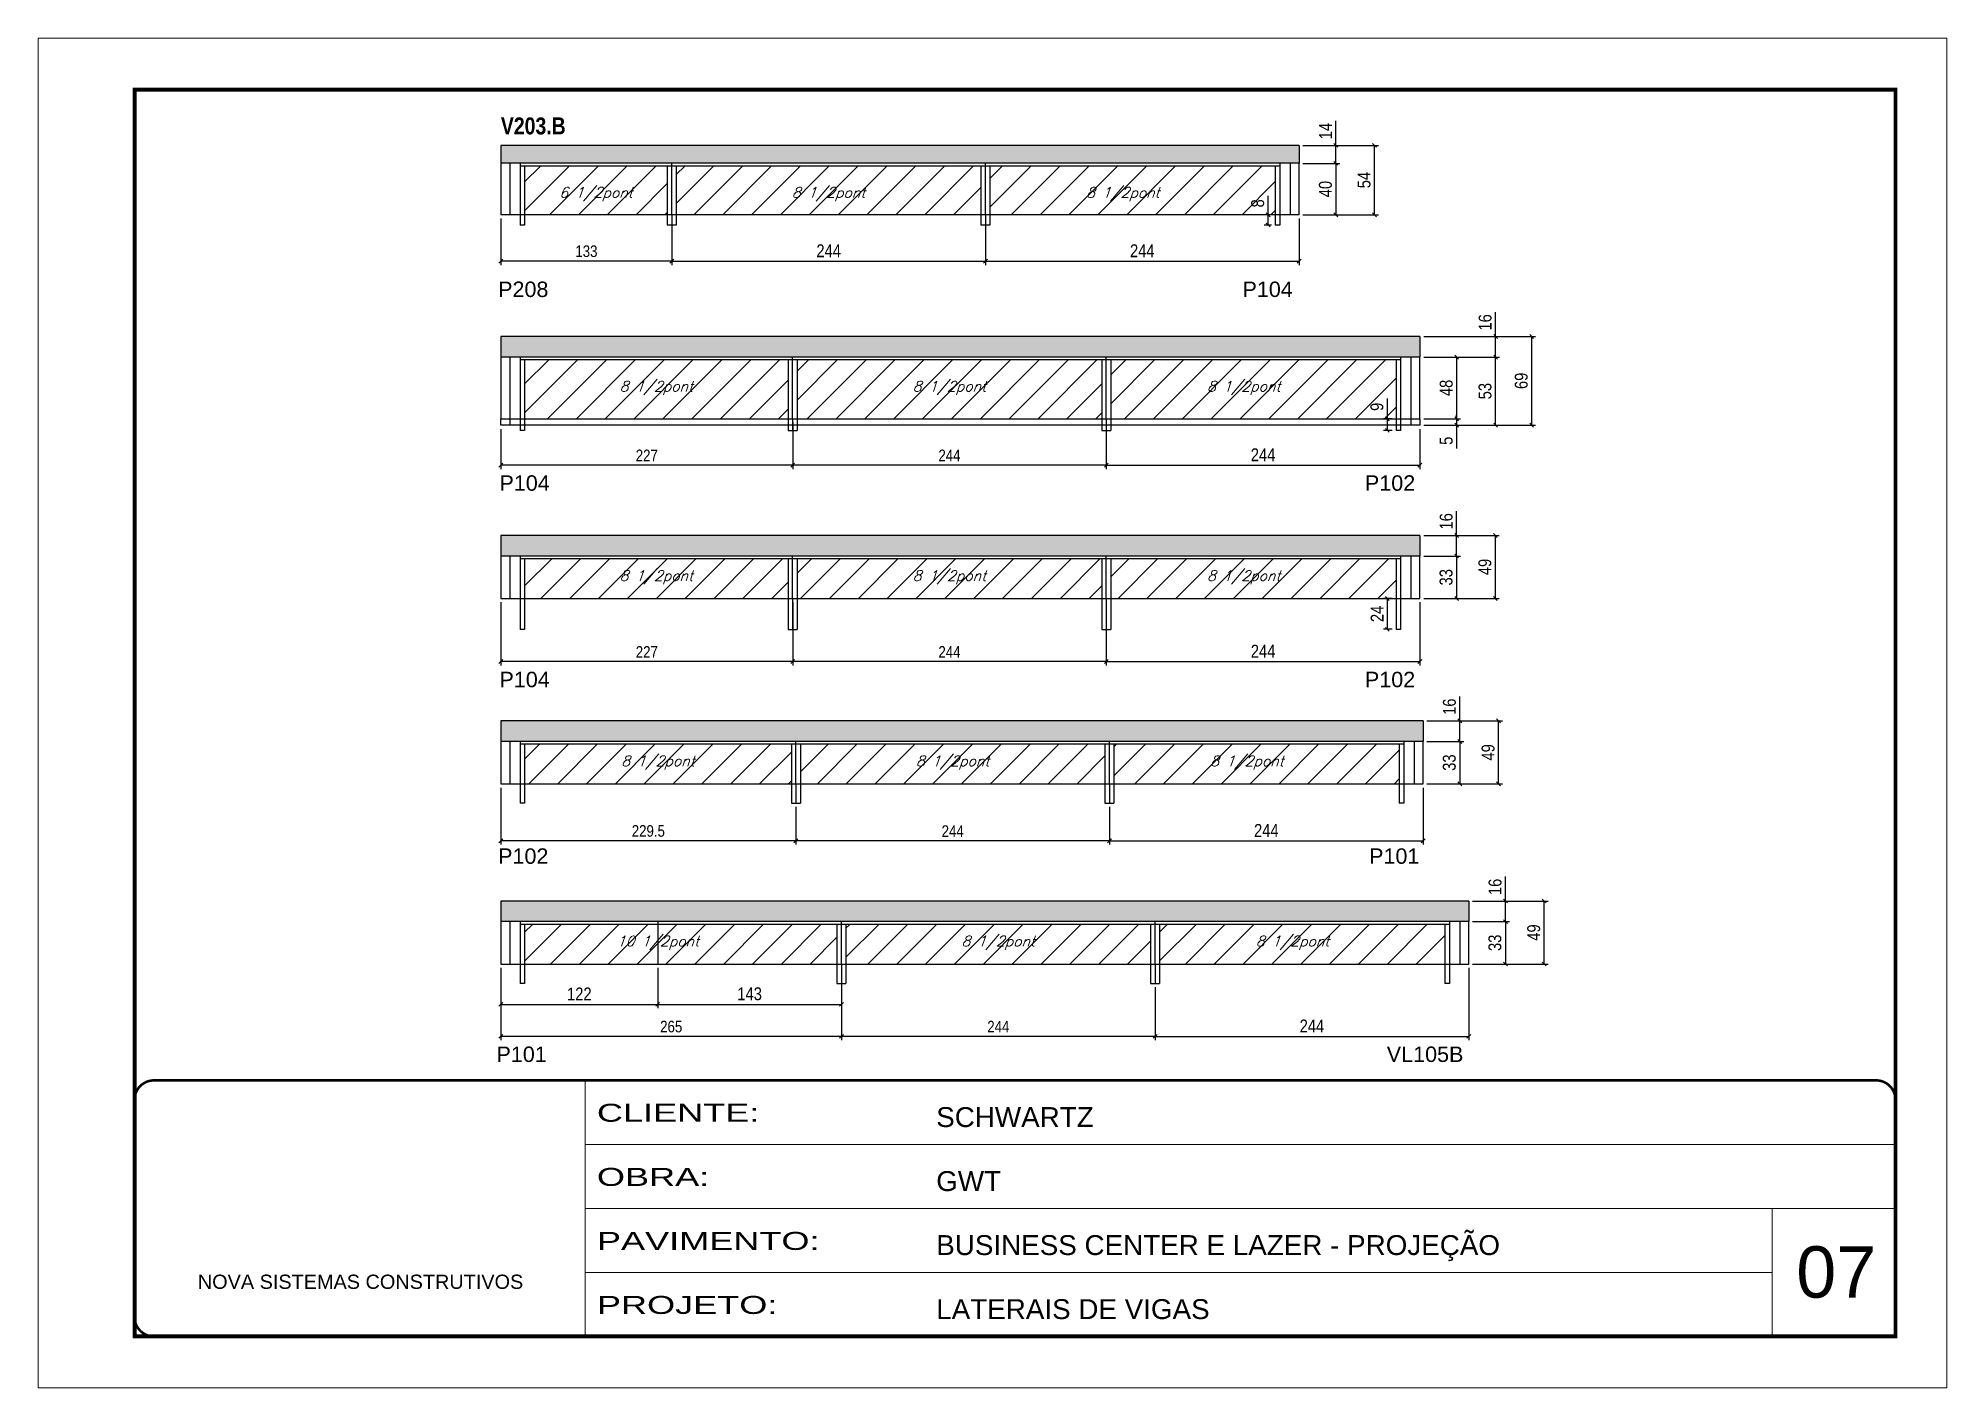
# Model space of a CAD drawing. Extents: x 2603 to 22413, y 1253 to 30260.
# Drawn here: x 5786 to 7271, y 27671 to 28721 of the extents above; entities that cross this region are included whole.
import ezdxf

# ---------------------------------------------------------------- set-up
doc = ezdxf.new("R2010")
doc.units = 0
doc.linetypes.add('CONTINUO', pattern=[0])
doc.linetypes.add('DASHED', pattern=[0.75, 0.5, -0.25])
for name, color, linetype in [('5', 5, 'Continuous'), ('COTA', 241, 'Continuous'), ('NOMENCLATURA', 7, 'Continuous'), ('Painéis', 200, 'Continuous'), ('SARR_2.2x7', 40, 'Continuous'), ('SARR_3.5x7', 81, 'Continuous'), ('texto', 7, 'Continuous')]:
    doc.layers.add(name, color=color, linetype=linetype)
for name, color, linetype, lineweight in [('CARIMBO', 255, 'Continuous', 9), ('Folhas', 255, 'Continuous', 9), ('Hachura', 251, 'Continuous', 9), ('SARRAFO DE PRESSAO', 251, 'DASHED', 9)]:
    doc.layers.add(name, color=color, linetype=linetype, lineweight=lineweight)
doc.styles.add('ARIAL', font='arial.ttf')
doc.styles.add('COTA TECNICA', font='techl___.ttf', dxfattribs={"height": 10})
doc.styles.add('COTA TECNICA-50', font='techl___.ttf', dxfattribs={"height": 9})
doc.styles.add('Romans', font='romans.shx')
doc.styles.get("Standard").update_dxf_attribs({"font": 'arial.ttf'})
doc.styles.add('TECNICA', font='techb___.ttf', dxfattribs={"height": 10})
doc.styles.add('Tecnologia', font='')
doc.styles.get('Tecnologia').set_extended_font_data('Forgotten Futurist')
doc.dimstyles.new('COTA PAINEL-50', dxfattribs={"dimtxt": 9, "dimasz": 3, "dimexe": 3, "dimexo": 3, "dimgap": 3, "dimtad": 1, "dimdec": 1, "dimzin": 12, "dimdsep": 46, "dimtxsty": 'COTA TECNICA-50', "dimblk1": 'OBLIQUE', "dimblk2": 'OBLIQUE', "dimsah": 1, "dimcen": 0.9, "dimclrd": 4, "dimclre": 4, "dimclrt": 240, "dimadec": 1, "dimazin": 3, "dimtfac": 1, "dimtdec": 1, "dimtmove": 0, "dimatfit": 3, "dimfxl": 1, "dimtolj": 1, "dimtzin": 12, "dimarcsym": 0})
doc.dimstyles.new('PAINEL', dxfattribs={"dimtxt": 10, "dimasz": 3, "dimexe": 3, "dimexo": 3, "dimgap": 3, "dimtad": 1, "dimdec": 1, "dimzin": 12, "dimdsep": 46, "dimtxsty": 'COTA TECNICA', "dimblk1": 'OBLIQUE', "dimblk2": 'OBLIQUE', "dimsah": 1, "dimcen": 0.9, "dimclrd": 4, "dimclre": 4, "dimclrt": 240, "dimadec": 1, "dimazin": 3, "dimtfac": 1, "dimtdec": 1, "dimtmove": 0, "dimatfit": 3, "dimfxl": 1, "dimtolj": 1, "dimtzin": 12, "dimarcsym": 0})

msp = doc.modelspace()

# ---------------------------------------------------------------- texts
at = {"layer": '5', "linetype": 'Continuous'}
for s, rotation, p in [('P208', 359.99996, (6144.31, 28519.24)), ('P104', 359.99996, (6723.46, 28519.24)), ('P104', 359.99996, (6145.34, 28368.51)), ('P102', 359.99996, (6818.71, 28368.51)), ('P104', 359.99996, (6145.34, 28215.68)), ('P102', 359.99996, (6818.71, 28215.68)), ('P102', 359.99996, (6144.31, 28078.28)), ('P101', 359.99996, (6821.96, 28078.28)), ('P101', 0.00004, (6143.03, 27924.11)), ('VL105B', 0.00004, (6835.72, 27924.11))]:
    msp.add_text(s, height=12, rotation=rotation, dxfattribs=at).set_placement(p)
at = {"layer": 'CARIMBO', "style": 'ARIAL'}
msp.add_text('07', height=40, dxfattribs=at).set_placement((7154.33, 27740.74))
at = {"layer": 'NOMENCLATURA', "style": 'TECNICA'}
msp.add_text('V203.B', height=13.2, dxfattribs=at).set_placement((6146.46, 28645.75))
at = {"layer": 'texto', "color": 2, "char_height": 8, "attachment_point": 5, "style": 'Romans'}
for s, insert in [('{\\Q19;\\C256;6 1/2pont}', (6220.46, 28599.23)), ('{\\Q19;\\C256;8 1/2pont}', (6401.46, 28599.23)), ('{\\Q19;\\C256;8 1/2pont}', (6630.46, 28599.23)), ('{\\Q19;\\C256;8 1/2pont}', (6267.46, 28448.5)), ('{\\Q19;\\C256;8 1/2pont}', (6495.46, 28448.5)), ('{\\Q19;\\C256;8 1/2pont}', (6724.46, 28448.5)), ('{\\Q19;\\C256;8 1/2pont}', (6267.46, 28301.17)), ('{\\Q19;\\C256;8 1/2pont}', (6495.46, 28301.17)), ('{\\Q19;\\C256;8 1/2pont}', (6724.46, 28301.17)), ('{\\Q19;\\C256;8 1/2pont}', (6268.71, 28157.03)), ('{\\Q19;\\C256;8 1/2pont}', (6497.96, 28157.03)), ('{\\Q19;\\C256;8 1/2pont}', (6726.96, 28157.03)), ('{\\Q19;\\C256;10 1/2pont}', (6268.71, 28016.78)), ('{\\Q19;\\C256;8 1/2pont}', (6533.46, 28016.78)), ('{\\Q19;\\C256;8 1/2pont}', (6762.46, 28016.78))]:
    msp.add_mtext(s, dxfattribs=dict(at, insert=insert))

# ---------------------------------------------------------------- blocks, each defined once
blk = doc.blocks.new('9999999999')
at = {"color": 30, "linetype": 'CONTINUO'}
for p, q in [((98564.6, 34230.2), (98564.6, 34429.4)), ((98564.6, 34379.6), (99584, 34379.6)), ((98564.6, 34329.8), (99488, 34329.8)), ((99584, 34329.8), (99488, 34329.8)), ((99488, 34329.8), (99488, 34230.2)), ((98564.6, 34280), (99488, 34280))]:
    blk.add_line(p, q, dxfattribs=at)
at = {"color": 30, "linetype": 'CONTINUO', "const_width": 2}
blk.add_lwpolyline([(99584, 34230.2), (99584, 34414.4, 0.414214), (99569, 34429.4), (98229, 34429.4, 0.414214), (98214, 34414.4), (98214, 34245.2, 0.414214), (98229, 34230.2), (99584, 34230.2)], format="xyb", dxfattribs=at)
at = {"layer": 'Folhas'}
blk.add_lwpolyline([(98139, 34190.2), (99624, 34190.2), (99624, 35240.2), (98139, 35240.2)], close=True, dxfattribs=at)
at = {"layer": 'Folhas', "color": 30, "const_width": 3}
blk.add_lwpolyline([(98214, 34230.2), (99584, 34230.2), (99584, 35200.2), (98214, 35200.2)], close=True, dxfattribs=at)
at = {"color": 7, "linetype": 'Continuous', "ltscale": 5, "style": 'ARIAL'}
for s, height, p in [('SCHWARTZ', 15.48, (98837.7, 34393.1)), ('GWT', 15.48, (98837.7, 34343.3)), ('BUSINESS CENTER E LAZER - PROJEÇÃO', 15.483, (98837.7, 34293.5)), ('NOVA SISTEMAS CONSTRUTIVOS', 11.059, (98263.2, 34267.2)), ('LATERAIS DE VIGAS', 15.483, (98837.7, 34243.7))]:
    blk.add_text(s, height=height, dxfattribs=at).set_placement(p)
at = {"layer": 'Folhas', "color": 7, "style": 'Tecnologia', "width": 1.5}
for s, p in [('CLIENTE:', (98573.7, 34397.2)), ('OBRA:', (98573.7, 34347.3)), ('PAVIMENTO:', (98573.7, 34297.5)), ('PROJETO:', (98573.7, 34247.7))]:
    blk.add_text(s, height=14, dxfattribs=at).set_placement(p)
blk = doc.blocks.new('_Oblique')
at = {"color": 0, "linetype": 'ByBlock', "lineweight": -2}
blk.add_line((-0.5, -0.5), (0.5, 0.5), dxfattribs=at)
blk = doc.blocks.new('*D3118')
at = {"layer": 'COTA', "color": 4, "linetype": 'ByBlock', "lineweight": -2, "transparency": 16777216}
for p, q in [((6146.5, 28580.2), (6146.5, 28544.1)), ((6279.5, 28580.2), (6279.5, 28544.1)), ((6279.5, 28547.1), (6146.5, 28547.1))]:
    blk.add_line(p, q, dxfattribs=at)
at = {"layer": 'Defpoints', "color": 0, "linetype": 'ByBlock', "transparency": 16777216}
for p in [(6146.5, 28583.2), (6279.5, 28583.2), (6146.5, 28547.1)]:
    blk.add_point(p, dxfattribs=at)
at = {"layer": 'COTA', "color": 4, "linetype": 'ByBlock', "lineweight": -2, "transparency": 16777216, "xscale": 3, "yscale": 3, "zscale": 3, "rotation": 180}
blk.add_blockref('_Oblique', (6146.5, 28547.1), dxfattribs=at)
at = {"layer": 'COTA', "color": 4, "linetype": 'ByBlock', "lineweight": -2, "transparency": 16777216, "xscale": 3, "yscale": 3, "zscale": 3}
blk.add_blockref('_Oblique', (6279.5, 28547.1), dxfattribs=at)
at = {"layer": 'COTA', "color": 240, "linetype": 'ByBlock', "transparency": 16777216, "insert": (6213, 28554.8), "char_height": 9, "attachment_point": 5, "style": 'COTA TECNICA-50'}
blk.add_mtext('\\A1;133', dxfattribs=at)
blk = doc.blocks.new('*D3119')
at = {"layer": 'COTA', "color": 4, "linetype": 'ByBlock', "lineweight": -2, "transparency": 16777216}
for p, q in [((6523.5, 28580.2), (6523.5, 28544.1)), ((6767.5, 28580.2), (6767.5, 28544.1)), ((6523.5, 28547.1), (6767.5, 28547.1))]:
    blk.add_line(p, q, dxfattribs=at)
at = {"layer": 'Defpoints', "color": 0, "linetype": 'ByBlock', "transparency": 16777216}
for p in [(6523.5, 28583.2), (6767.5, 28583.2), (6767.5, 28547.1)]:
    blk.add_point(p, dxfattribs=at)
at = {"layer": 'COTA', "color": 4, "linetype": 'ByBlock', "lineweight": -2, "transparency": 16777216, "xscale": 3, "yscale": 3, "zscale": 3, "rotation": 180}
blk.add_blockref('_Oblique', (6523.5, 28547.1), dxfattribs=at)
at = {"layer": 'COTA', "color": 4, "linetype": 'ByBlock', "lineweight": -2, "transparency": 16777216, "xscale": 3, "yscale": 3, "zscale": 3}
blk.add_blockref('_Oblique', (6767.5, 28547.1), dxfattribs=at)
at = {"layer": 'COTA', "color": 240, "linetype": 'ByBlock', "transparency": 16777216, "insert": (6645.5, 28555.2), "char_height": 10, "attachment_point": 5, "style": 'COTA TECNICA'}
blk.add_mtext('\\A1;244', dxfattribs=at)
blk = doc.blocks.new('*D3120')
at = {"layer": 'COTA', "color": 4, "linetype": 'ByBlock', "lineweight": -2, "transparency": 16777216}
for p, q in [((6770.5, 28623.2), (6799.1, 28623.2)), ((6796.1, 28623.2), (6796.1, 28583.2)), ((6770.5, 28583.2), (6799.1, 28583.2))]:
    blk.add_line(p, q, dxfattribs=at)
at = {"layer": 'Defpoints', "color": 0, "linetype": 'ByBlock', "transparency": 16777216}
for p in [(6767.5, 28623.2), (6767.5, 28583.2), (6796.1, 28583.2)]:
    blk.add_point(p, dxfattribs=at)
at = {"layer": 'COTA', "color": 4, "linetype": 'ByBlock', "lineweight": -2, "transparency": 16777216, "xscale": 3, "yscale": 3, "zscale": 3}
for p, rotation in [((6796.1, 28623.2), 90), ((6796.1, 28583.2), 270)]:
    blk.add_blockref('_Oblique', p, dxfattribs=dict(at, rotation=rotation))
at = {"layer": 'COTA', "color": 240, "linetype": 'ByBlock', "transparency": 16777216, "insert": (6788, 28603.2), "char_height": 10, "attachment_point": 5, "rotation": 90, "style": 'COTA TECNICA'}
blk.add_mtext('\\A1;40', dxfattribs=at)
blk = doc.blocks.new('*D3121')
at = {"layer": 'COTA', "color": 4, "linetype": 'ByBlock', "lineweight": -2, "transparency": 16777216}
for p, q in [((6796.1, 28637.2), (6796.1, 28656.3)), ((6770.5, 28637.2), (6799.1, 28637.2)), ((6796.1, 28623.2), (6796.1, 28637.2)), ((6770.5, 28623.2), (6799.1, 28623.2))]:
    blk.add_line(p, q, dxfattribs=at)
at = {"layer": 'Defpoints', "color": 0, "linetype": 'ByBlock', "transparency": 16777216}
for p in [(6767.5, 28637.2), (6796.1, 28637.2), (6767.5, 28623.2)]:
    blk.add_point(p, dxfattribs=at)
at = {"layer": 'COTA', "color": 4, "linetype": 'ByBlock', "lineweight": -2, "transparency": 16777216, "xscale": 3, "yscale": 3, "zscale": 3}
for p, rotation in [((6796.1, 28637.2), 90), ((6796.1, 28623.2), 270)]:
    blk.add_blockref('_Oblique', p, dxfattribs=dict(at, rotation=rotation))
at = {"layer": 'COTA', "color": 240, "linetype": 'ByBlock', "transparency": 16777216, "insert": (6788.1, 28648.3), "char_height": 10, "attachment_point": 5, "rotation": 90, "style": 'COTA TECNICA'}
blk.add_mtext('\\A1;14', dxfattribs=at)
blk = doc.blocks.new('*D3122')
at = {"layer": 'COTA', "color": 4, "linetype": 'ByBlock', "lineweight": -2, "transparency": 16777216}
for p, q in [((6770.5, 28637.2), (6829.2, 28637.2)), ((6826.2, 28583.2), (6826.2, 28637.2)), ((6770.5, 28583.2), (6829.2, 28583.2))]:
    blk.add_line(p, q, dxfattribs=at)
at = {"layer": 'Defpoints', "color": 0, "linetype": 'ByBlock', "transparency": 16777216}
for p in [(6767.5, 28637.2), (6826.2, 28637.2), (6767.5, 28583.2)]:
    blk.add_point(p, dxfattribs=at)
at = {"layer": 'COTA', "color": 4, "linetype": 'ByBlock', "lineweight": -2, "transparency": 16777216, "xscale": 3, "yscale": 3, "zscale": 3}
for p, rotation in [((6826.2, 28637.2), 90), ((6826.2, 28583.2), 270)]:
    blk.add_blockref('_Oblique', p, dxfattribs=dict(at, rotation=rotation))
at = {"layer": 'COTA', "color": 240, "linetype": 'ByBlock', "transparency": 16777216, "insert": (6818.1, 28610.2), "char_height": 10, "attachment_point": 5, "rotation": 90, "style": 'COTA TECNICA'}
blk.add_mtext('\\A1;54', dxfattribs=at)
blk = doc.blocks.new('*D645')
at = {"layer": 'COTA', "color": 4, "linetype": 'ByBlock', "lineweight": -2, "transparency": 16777216}
for p, q in [((6373.5, 28421.5), (6373.5, 28385.4)), ((6617.5, 28421.5), (6617.5, 28385.4)), ((6617.5, 28388.4), (6373.5, 28388.4))]:
    blk.add_line(p, q, dxfattribs=at)
at = {"layer": 'Defpoints', "color": 0, "linetype": 'ByBlock', "transparency": 16777216}
for p in [(6373.5, 28424.5), (6617.5, 28424.5), (6373.5, 28388.4)]:
    blk.add_point(p, dxfattribs=at)
at = {"layer": 'COTA', "color": 4, "linetype": 'ByBlock', "lineweight": -2, "transparency": 16777216, "xscale": 3, "yscale": 3, "zscale": 3, "rotation": 180}
blk.add_blockref('_Oblique', (6373.5, 28388.4), dxfattribs=at)
at = {"layer": 'COTA', "color": 4, "linetype": 'ByBlock', "lineweight": -2, "transparency": 16777216, "xscale": 3, "yscale": 3, "zscale": 3}
blk.add_blockref('_Oblique', (6617.5, 28388.4), dxfattribs=at)
at = {"layer": 'COTA', "color": 240, "linetype": 'ByBlock', "transparency": 16777216, "insert": (6495.5, 28396), "char_height": 9, "attachment_point": 5, "style": 'COTA TECNICA-50'}
blk.add_mtext('\\A1;244', dxfattribs=at)
blk = doc.blocks.new('*D3123')
at = {"layer": 'COTA', "color": 4, "linetype": 'ByBlock', "lineweight": -2, "transparency": 16777216}
for p, q in [((6146.5, 28416.5), (6146.5, 28385.4)), ((6373.5, 28421.5), (6373.5, 28385.4)), ((6373.5, 28388.4), (6146.5, 28388.4))]:
    blk.add_line(p, q, dxfattribs=at)
at = {"layer": 'Defpoints', "color": 0, "linetype": 'ByBlock', "transparency": 16777216}
for p in [(6373.5, 28424.5), (6146.5, 28419.5), (6146.5, 28388.4)]:
    blk.add_point(p, dxfattribs=at)
at = {"layer": 'COTA', "color": 4, "linetype": 'ByBlock', "lineweight": -2, "transparency": 16777216, "xscale": 3, "yscale": 3, "zscale": 3, "rotation": 180}
blk.add_blockref('_Oblique', (6146.5, 28388.4), dxfattribs=at)
at = {"layer": 'COTA', "color": 4, "linetype": 'ByBlock', "lineweight": -2, "transparency": 16777216, "xscale": 3, "yscale": 3, "zscale": 3}
blk.add_blockref('_Oblique', (6373.5, 28388.4), dxfattribs=at)
at = {"layer": 'COTA', "color": 240, "linetype": 'ByBlock', "transparency": 16777216, "insert": (6260, 28396), "char_height": 9, "attachment_point": 5, "style": 'COTA TECNICA-50'}
blk.add_mtext('\\A1;227', dxfattribs=at)
blk = doc.blocks.new('*D3124')
at = {"layer": 'COTA', "color": 4, "linetype": 'ByBlock', "lineweight": -2, "transparency": 16777216}
for p, q in [((6617.5, 28421.5), (6617.5, 28385.4)), ((6861.5, 28416.5), (6861.5, 28385.4)), ((6617.5, 28388.4), (6861.5, 28388.4))]:
    blk.add_line(p, q, dxfattribs=at)
at = {"layer": 'Defpoints', "color": 0, "linetype": 'ByBlock', "transparency": 16777216}
for p in [(6617.5, 28424.5), (6861.5, 28419.5), (6861.5, 28388.4)]:
    blk.add_point(p, dxfattribs=at)
at = {"layer": 'COTA', "color": 4, "linetype": 'ByBlock', "lineweight": -2, "transparency": 16777216, "xscale": 3, "yscale": 3, "zscale": 3, "rotation": 180}
blk.add_blockref('_Oblique', (6617.5, 28388.4), dxfattribs=at)
at = {"layer": 'COTA', "color": 4, "linetype": 'ByBlock', "lineweight": -2, "transparency": 16777216, "xscale": 3, "yscale": 3, "zscale": 3}
blk.add_blockref('_Oblique', (6861.5, 28388.4), dxfattribs=at)
at = {"layer": 'COTA', "color": 240, "linetype": 'ByBlock', "transparency": 16777216, "insert": (6739.5, 28396.5), "char_height": 10, "attachment_point": 5, "style": 'COTA TECNICA'}
blk.add_mtext('\\A1;244', dxfattribs=at)
blk = doc.blocks.new('*D3125')
at = {"layer": 'COTA', "color": 4, "linetype": 'ByBlock', "lineweight": -2, "transparency": 16777216}
for p, q in [((6864.5, 28472.5), (6893.1, 28472.5)), ((6890.1, 28472.5), (6890.1, 28424.5)), ((6864.5, 28424.5), (6893.1, 28424.5))]:
    blk.add_line(p, q, dxfattribs=at)
at = {"layer": 'Defpoints', "color": 0, "linetype": 'ByBlock', "transparency": 16777216}
for p in [(6861.5, 28472.5), (6861.5, 28424.5), (6890.1, 28424.5)]:
    blk.add_point(p, dxfattribs=at)
at = {"layer": 'COTA', "color": 4, "linetype": 'ByBlock', "lineweight": -2, "transparency": 16777216, "xscale": 3, "yscale": 3, "zscale": 3}
for p, rotation in [((6890.1, 28472.5), 90), ((6890.1, 28424.5), 270)]:
    blk.add_blockref('_Oblique', p, dxfattribs=dict(at, rotation=rotation))
at = {"layer": 'COTA', "color": 240, "linetype": 'ByBlock', "transparency": 16777216, "insert": (6882, 28448.5), "char_height": 10, "attachment_point": 5, "rotation": 90, "style": 'COTA TECNICA'}
blk.add_mtext('\\A1;48', dxfattribs=at)
blk = doc.blocks.new('*D3126')
at = {"layer": 'COTA', "color": 4, "linetype": 'ByBlock', "lineweight": -2, "transparency": 16777216}
for p, q in [((6920.4, 28488.5), (6920.4, 28507.5)), ((6864.5, 28488.5), (6923.4, 28488.5)), ((6920.4, 28472.5), (6920.4, 28488.5)), ((6864.5, 28472.5), (6923.4, 28472.5))]:
    blk.add_line(p, q, dxfattribs=at)
at = {"layer": 'Defpoints', "color": 0, "linetype": 'ByBlock', "transparency": 16777216}
for p in [(6861.5, 28488.5), (6920.4, 28488.5), (6861.5, 28472.5)]:
    blk.add_point(p, dxfattribs=at)
at = {"layer": 'COTA', "color": 4, "linetype": 'ByBlock', "lineweight": -2, "transparency": 16777216, "xscale": 3, "yscale": 3, "zscale": 3}
for p, rotation in [((6920.4, 28488.5), 90), ((6920.4, 28472.5), 270)]:
    blk.add_blockref('_Oblique', p, dxfattribs=dict(at, rotation=rotation))
at = {"layer": 'COTA', "color": 240, "linetype": 'ByBlock', "transparency": 16777216, "insert": (6912.3, 28499.5), "char_height": 10, "attachment_point": 5, "rotation": 90, "style": 'COTA TECNICA'}
blk.add_mtext('\\A1;16', dxfattribs=at)
blk = doc.blocks.new('*D3127')
at = {"layer": 'COTA', "color": 4, "linetype": 'ByBlock', "lineweight": -2, "transparency": 16777216}
for p, q in [((6864.5, 28488.5), (6951.5, 28488.5)), ((6948.5, 28419.5), (6948.5, 28488.5)), ((6864.5, 28419.5), (6951.5, 28419.5))]:
    blk.add_line(p, q, dxfattribs=at)
at = {"layer": 'Defpoints', "color": 0, "linetype": 'ByBlock', "transparency": 16777216}
for p in [(6861.5, 28488.5), (6948.5, 28488.5), (6861.5, 28419.5)]:
    blk.add_point(p, dxfattribs=at)
at = {"layer": 'COTA', "color": 4, "linetype": 'ByBlock', "lineweight": -2, "transparency": 16777216, "xscale": 3, "yscale": 3, "zscale": 3}
for p, rotation in [((6948.5, 28488.5), 90), ((6948.5, 28419.5), 270)]:
    blk.add_blockref('_Oblique', p, dxfattribs=dict(at, rotation=rotation))
at = {"layer": 'COTA', "color": 240, "linetype": 'ByBlock', "transparency": 16777216, "insert": (6940.4, 28454), "char_height": 10, "attachment_point": 5, "rotation": 90, "style": 'COTA TECNICA'}
blk.add_mtext('\\A1;69', dxfattribs=at)
blk = doc.blocks.new('*D588')
at = {"layer": 'COTA', "color": 4, "linetype": 'ByBlock', "lineweight": -2, "transparency": 16777216}
for p, q in [((6376, 28122.5), (6376, 28093.2)), ((6620, 28122.5), (6620, 28093.2)), ((6620, 28096.2), (6376, 28096.2))]:
    blk.add_line(p, q, dxfattribs=at)
at = {"layer": 'Defpoints', "color": 0, "linetype": 'ByBlock', "transparency": 16777216}
for p in [(6376, 28125.5), (6620, 28125.5), (6376, 28096.2)]:
    blk.add_point(p, dxfattribs=at)
at = {"layer": 'COTA', "color": 4, "linetype": 'ByBlock', "lineweight": -2, "transparency": 16777216, "xscale": 3, "yscale": 3, "zscale": 3, "rotation": 180}
blk.add_blockref('_Oblique', (6376, 28096.2), dxfattribs=at)
at = {"layer": 'COTA', "color": 4, "linetype": 'ByBlock', "lineweight": -2, "transparency": 16777216, "xscale": 3, "yscale": 3, "zscale": 3}
blk.add_blockref('_Oblique', (6620, 28096.2), dxfattribs=at)
at = {"layer": 'COTA', "color": 240, "linetype": 'ByBlock', "transparency": 16777216, "insert": (6498, 28103.7), "char_height": 9, "attachment_point": 5, "style": 'COTA TECNICA-50'}
blk.add_mtext('\\A1;244', dxfattribs=at)
blk = doc.blocks.new('*D589')
at = {"layer": 'COTA', "color": 4, "linetype": 'ByBlock', "lineweight": -2, "transparency": 16777216}
for p, q in [((6146.5, 28137.5), (6146.5, 28093.2)), ((6376, 28122.5), (6376, 28093.2)), ((6376, 28096.2), (6146.5, 28096.2))]:
    blk.add_line(p, q, dxfattribs=at)
at = {"layer": 'Defpoints', "color": 0, "linetype": 'ByBlock', "transparency": 16777216}
for p in [(6146.5, 28140.5), (6376, 28125.5), (6146.5, 28096.2)]:
    blk.add_point(p, dxfattribs=at)
at = {"layer": 'COTA', "color": 4, "linetype": 'ByBlock', "lineweight": -2, "transparency": 16777216, "xscale": 3, "yscale": 3, "zscale": 3, "rotation": 180}
blk.add_blockref('_Oblique', (6146.5, 28096.2), dxfattribs=at)
at = {"layer": 'COTA', "color": 4, "linetype": 'ByBlock', "lineweight": -2, "transparency": 16777216, "xscale": 3, "yscale": 3, "zscale": 3}
blk.add_blockref('_Oblique', (6376, 28096.2), dxfattribs=at)
at = {"layer": 'COTA', "color": 240, "linetype": 'ByBlock', "transparency": 16777216, "insert": (6261.2, 28103.8), "char_height": 9, "attachment_point": 5, "style": 'COTA TECNICA-50'}
blk.add_mtext('\\A1;229.5', dxfattribs=at)
blk = doc.blocks.new('*D590')
at = {"layer": 'COTA', "color": 4, "linetype": 'ByBlock', "lineweight": -2, "transparency": 16777216}
for p, q in [((6864, 28137.5), (6864, 28093.2)), ((6620, 28122.5), (6620, 28093.2)), ((6620, 28096.2), (6864, 28096.2))]:
    blk.add_line(p, q, dxfattribs=at)
at = {"layer": 'Defpoints', "color": 0, "linetype": 'ByBlock', "transparency": 16777216}
for p in [(6864, 28140.5), (6620, 28125.5), (6864, 28096.2)]:
    blk.add_point(p, dxfattribs=at)
at = {"layer": 'COTA', "color": 4, "linetype": 'ByBlock', "lineweight": -2, "transparency": 16777216, "xscale": 3, "yscale": 3, "zscale": 3, "rotation": 180}
blk.add_blockref('_Oblique', (6620, 28096.2), dxfattribs=at)
at = {"layer": 'COTA', "color": 4, "linetype": 'ByBlock', "lineweight": -2, "transparency": 16777216, "xscale": 3, "yscale": 3, "zscale": 3}
blk.add_blockref('_Oblique', (6864, 28096.2), dxfattribs=at)
at = {"layer": 'COTA', "color": 240, "linetype": 'ByBlock', "transparency": 16777216, "insert": (6742, 28104.2), "char_height": 10, "attachment_point": 5, "style": 'COTA TECNICA'}
blk.add_mtext('\\A1;244', dxfattribs=at)
blk = doc.blocks.new('*D591')
at = {"layer": 'COTA', "color": 4, "linetype": 'ByBlock', "lineweight": -2, "transparency": 16777216}
for p, q in [((6411.5, 27982.3), (6411.5, 27941)), ((6655.5, 27982.3), (6655.5, 27941)), ((6655.5, 27944), (6411.5, 27944))]:
    blk.add_line(p, q, dxfattribs=at)
at = {"layer": 'Defpoints', "color": 0, "linetype": 'ByBlock', "transparency": 16777216}
for p in [(6411.5, 27985.3), (6655.5, 27985.3), (6411.5, 27944)]:
    blk.add_point(p, dxfattribs=at)
at = {"layer": 'COTA', "color": 4, "linetype": 'ByBlock', "lineweight": -2, "transparency": 16777216, "xscale": 3, "yscale": 3, "zscale": 3, "rotation": 180}
blk.add_blockref('_Oblique', (6411.5, 27944), dxfattribs=at)
at = {"layer": 'COTA', "color": 4, "linetype": 'ByBlock', "lineweight": -2, "transparency": 16777216, "xscale": 3, "yscale": 3, "zscale": 3}
blk.add_blockref('_Oblique', (6655.5, 27944), dxfattribs=at)
at = {"layer": 'COTA', "color": 240, "linetype": 'ByBlock', "transparency": 16777216, "insert": (6533.5, 27951.6), "char_height": 9, "attachment_point": 5, "style": 'COTA TECNICA-50'}
blk.add_mtext('\\A1;244', dxfattribs=at)
blk = doc.blocks.new('*D3006')
at = {"layer": 'COTA', "color": 4, "linetype": 'ByBlock', "lineweight": -2, "transparency": 16777216}
for p, q in [((6146.5, 27997.3), (6146.5, 27941)), ((6411.5, 27997.3), (6411.5, 27941)), ((6411.5, 27944), (6146.5, 27944))]:
    blk.add_line(p, q, dxfattribs=at)
at = {"layer": 'Defpoints', "color": 0, "linetype": 'ByBlock', "transparency": 16777216}
for p in [(6146.5, 28000.3), (6411.5, 28000.3), (6146.5, 27944)]:
    blk.add_point(p, dxfattribs=at)
at = {"layer": 'COTA', "color": 4, "linetype": 'ByBlock', "lineweight": -2, "transparency": 16777216, "xscale": 3, "yscale": 3, "zscale": 3, "rotation": 180}
blk.add_blockref('_Oblique', (6146.5, 27944), dxfattribs=at)
at = {"layer": 'COTA', "color": 4, "linetype": 'ByBlock', "lineweight": -2, "transparency": 16777216, "xscale": 3, "yscale": 3, "zscale": 3}
blk.add_blockref('_Oblique', (6411.5, 27944), dxfattribs=at)
at = {"layer": 'COTA', "color": 240, "linetype": 'ByBlock', "transparency": 16777216, "insert": (6279, 27951.6), "char_height": 9, "attachment_point": 5, "style": 'COTA TECNICA-50'}
blk.add_mtext('\\A1;265', dxfattribs=at)
blk = doc.blocks.new('*D592')
at = {"layer": 'COTA', "color": 4, "linetype": 'ByBlock', "lineweight": -2, "transparency": 16777216}
for p, q in [((6899.5, 27997.3), (6899.5, 27941)), ((6655.5, 27982.3), (6655.5, 27941)), ((6655.5, 27944), (6899.5, 27944))]:
    blk.add_line(p, q, dxfattribs=at)
at = {"layer": 'Defpoints', "color": 0, "linetype": 'ByBlock', "transparency": 16777216}
for p in [(6899.5, 28000.3), (6655.5, 27985.3), (6899.5, 27944)]:
    blk.add_point(p, dxfattribs=at)
at = {"layer": 'COTA', "color": 4, "linetype": 'ByBlock', "lineweight": -2, "transparency": 16777216, "xscale": 3, "yscale": 3, "zscale": 3, "rotation": 180}
blk.add_blockref('_Oblique', (6655.5, 27944), dxfattribs=at)
at = {"layer": 'COTA', "color": 4, "linetype": 'ByBlock', "lineweight": -2, "transparency": 16777216, "xscale": 3, "yscale": 3, "zscale": 3}
blk.add_blockref('_Oblique', (6899.5, 27944), dxfattribs=at)
at = {"layer": 'COTA', "color": 240, "linetype": 'ByBlock', "transparency": 16777216, "insert": (6777.5, 27952.1), "char_height": 10, "attachment_point": 5, "style": 'COTA TECNICA'}
blk.add_mtext('\\A1;244', dxfattribs=at)
blk = doc.blocks.new('*D3007')
at = {"layer": 'COTA', "color": 4, "linetype": 'ByBlock', "lineweight": -2, "transparency": 16777216}
for p, q in [((6146.5, 27997.3), (6146.5, 27965.9)), ((6268.5, 27997.3), (6268.5, 27965.9)), ((6146.5, 27968.9), (6268.5, 27968.9))]:
    blk.add_line(p, q, dxfattribs=at)
at = {"layer": 'Defpoints', "color": 0, "linetype": 'ByBlock', "transparency": 16777216}
for p in [(6146.5, 28000.3), (6268.5, 28000.3), (6268.5, 27968.9)]:
    blk.add_point(p, dxfattribs=at)
at = {"layer": 'COTA', "color": 4, "linetype": 'ByBlock', "lineweight": -2, "transparency": 16777216, "xscale": 3, "yscale": 3, "zscale": 3, "rotation": 180}
blk.add_blockref('_Oblique', (6146.5, 27968.9), dxfattribs=at)
at = {"layer": 'COTA', "color": 4, "linetype": 'ByBlock', "lineweight": -2, "transparency": 16777216, "xscale": 3, "yscale": 3, "zscale": 3}
blk.add_blockref('_Oblique', (6268.5, 27968.9), dxfattribs=at)
at = {"layer": 'COTA', "color": 240, "linetype": 'ByBlock', "transparency": 16777216, "insert": (6207.5, 27977), "char_height": 10, "attachment_point": 5, "style": 'COTA TECNICA'}
blk.add_mtext('\\A1;122', dxfattribs=at)
blk = doc.blocks.new('*D3008')
at = {"layer": 'COTA', "color": 4, "linetype": 'ByBlock', "lineweight": -2, "transparency": 16777216}
for p, q in [((6268.5, 27997.3), (6268.5, 27965.9)), ((6411.5, 27997.3), (6411.5, 27965.9)), ((6268.5, 27968.9), (6411.5, 27968.9))]:
    blk.add_line(p, q, dxfattribs=at)
at = {"layer": 'Defpoints', "color": 0, "linetype": 'ByBlock', "transparency": 16777216}
for p in [(6268.5, 28000.3), (6411.5, 28000.3), (6411.5, 27968.9)]:
    blk.add_point(p, dxfattribs=at)
at = {"layer": 'COTA', "color": 4, "linetype": 'ByBlock', "lineweight": -2, "transparency": 16777216, "xscale": 3, "yscale": 3, "zscale": 3, "rotation": 180}
blk.add_blockref('_Oblique', (6268.5, 27968.9), dxfattribs=at)
at = {"layer": 'COTA', "color": 4, "linetype": 'ByBlock', "lineweight": -2, "transparency": 16777216, "xscale": 3, "yscale": 3, "zscale": 3}
blk.add_blockref('_Oblique', (6411.5, 27968.9), dxfattribs=at)
at = {"layer": 'COTA', "color": 240, "linetype": 'ByBlock', "transparency": 16777216, "insert": (6340, 27977.1), "char_height": 10, "attachment_point": 5, "style": 'COTA TECNICA'}
blk.add_mtext('\\A1;143', dxfattribs=at)
blk = doc.blocks.new('*D3009')
at = {"layer": 'COTA', "color": 4, "linetype": 'ByBlock', "lineweight": -2, "transparency": 16777216}
for p, q in [((6836.2, 28424.5), (6836.2, 28440.2)), ((6840, 28424.5), (6833.2, 28424.5)), ((6836.2, 28415.5), (6836.2, 28424.5)), ((6840, 28415.5), (6833.2, 28415.5))]:
    blk.add_line(p, q, dxfattribs=at)
at = {"layer": 'Defpoints', "color": 0, "linetype": 'ByBlock', "transparency": 16777216}
for p in [(6836.2, 28424.5), (6843, 28424.5), (6843, 28415.5)]:
    blk.add_point(p, dxfattribs=at)
at = {"layer": 'COTA', "color": 4, "linetype": 'ByBlock', "lineweight": -2, "transparency": 16777216, "xscale": 3, "yscale": 3, "zscale": 3}
for p, rotation in [((6836.2, 28424.5), 90), ((6836.2, 28415.5), 270)]:
    blk.add_blockref('_Oblique', p, dxfattribs=dict(at, rotation=rotation))
at = {"layer": 'COTA', "color": 240, "linetype": 'ByBlock', "transparency": 16777216, "insert": (6828.1, 28433.8), "char_height": 10, "attachment_point": 5, "rotation": 90, "style": 'COTA TECNICA'}
blk.add_mtext('\\A1;9', dxfattribs=at)
blk = doc.blocks.new('*D3010')
at = {"layer": 'COTA', "color": 4, "linetype": 'ByBlock', "lineweight": -2, "transparency": 16777216}
for p, q in [((6743.4, 28583.2), (6743.4, 28598)), ((6746, 28583.2), (6740.4, 28583.2)), ((6746, 28575.2), (6740.4, 28575.2)), ((6743.4, 28575.2), (6743.4, 28583.2))]:
    blk.add_line(p, q, dxfattribs=at)
at = {"layer": 'Defpoints', "color": 0, "linetype": 'ByBlock', "transparency": 16777216}
for p in [(6743.4, 28583.2), (6749, 28583.2), (6749, 28575.2)]:
    blk.add_point(p, dxfattribs=at)
at = {"layer": 'COTA', "color": 4, "linetype": 'ByBlock', "lineweight": -2, "transparency": 16777216, "xscale": 3, "yscale": 3, "zscale": 3}
for p, rotation in [((6743.4, 28583.2), 90), ((6743.4, 28575.2), 270)]:
    blk.add_blockref('_Oblique', p, dxfattribs=dict(at, rotation=rotation))
at = {"layer": 'COTA', "color": 240, "linetype": 'ByBlock', "transparency": 16777216, "insert": (6735.3, 28592.1), "char_height": 10, "attachment_point": 5, "rotation": 90, "style": 'COTA TECNICA'}
blk.add_mtext('\\A1;8', dxfattribs=at)
blk = doc.blocks.new('*D3011')
at = {"layer": 'COTA', "color": 4, "linetype": 'ByBlock', "lineweight": -2, "transparency": 16777216}
for p, q in [((6279.5, 28572.2), (6279.5, 28544.1)), ((6523.5, 28572.2), (6523.5, 28544.1)), ((6279.5, 28547.1), (6523.5, 28547.1))]:
    blk.add_line(p, q, dxfattribs=at)
at = {"layer": 'Defpoints', "color": 0, "linetype": 'ByBlock', "transparency": 16777216}
for p in [(6279.5, 28575.2), (6523.5, 28575.2), (6523.5, 28547.1)]:
    blk.add_point(p, dxfattribs=at)
at = {"layer": 'COTA', "color": 4, "linetype": 'ByBlock', "lineweight": -2, "transparency": 16777216, "xscale": 3, "yscale": 3, "zscale": 3, "rotation": 180}
blk.add_blockref('_Oblique', (6279.5, 28547.1), dxfattribs=at)
at = {"layer": 'COTA', "color": 4, "linetype": 'ByBlock', "lineweight": -2, "transparency": 16777216, "xscale": 3, "yscale": 3, "zscale": 3}
blk.add_blockref('_Oblique', (6523.5, 28547.1), dxfattribs=at)
at = {"layer": 'COTA', "color": 240, "linetype": 'ByBlock', "transparency": 16777216, "insert": (6401.5, 28555.2), "char_height": 10, "attachment_point": 5, "style": 'COTA TECNICA'}
blk.add_mtext('\\A1;244', dxfattribs=at)
blk = doc.blocks.new('*D593')
at = {"layer": 'COTA', "color": 4, "linetype": 'ByBlock', "lineweight": -2, "transparency": 16777216}
for p, q in [((6373.5, 28281.7), (6373.5, 28232.6)), ((6617.5, 28281.7), (6617.5, 28232.6)), ((6617.5, 28235.6), (6373.5, 28235.6))]:
    blk.add_line(p, q, dxfattribs=at)
at = {"layer": 'Defpoints', "color": 0, "linetype": 'ByBlock', "transparency": 16777216}
for p in [(6373.5, 28284.7), (6617.5, 28284.7), (6373.5, 28235.6)]:
    blk.add_point(p, dxfattribs=at)
at = {"layer": 'COTA', "color": 4, "linetype": 'ByBlock', "lineweight": -2, "transparency": 16777216, "xscale": 3, "yscale": 3, "zscale": 3, "rotation": 180}
blk.add_blockref('_Oblique', (6373.5, 28235.6), dxfattribs=at)
at = {"layer": 'COTA', "color": 4, "linetype": 'ByBlock', "lineweight": -2, "transparency": 16777216, "xscale": 3, "yscale": 3, "zscale": 3}
blk.add_blockref('_Oblique', (6617.5, 28235.6), dxfattribs=at)
at = {"layer": 'COTA', "color": 240, "linetype": 'ByBlock', "transparency": 16777216, "insert": (6495.5, 28243.1), "char_height": 9, "attachment_point": 5, "style": 'COTA TECNICA-50'}
blk.add_mtext('\\A1;244', dxfattribs=at)
blk = doc.blocks.new('*D3012')
at = {"layer": 'COTA', "color": 4, "linetype": 'ByBlock', "lineweight": -2, "transparency": 16777216}
for p, q in [((6146.5, 28281.7), (6146.5, 28232.6)), ((6373.5, 28281.7), (6373.5, 28232.6)), ((6373.5, 28235.6), (6146.5, 28235.6))]:
    blk.add_line(p, q, dxfattribs=at)
at = {"layer": 'Defpoints', "color": 0, "linetype": 'ByBlock', "transparency": 16777216}
for p in [(6146.5, 28284.7), (6373.5, 28284.7), (6146.5, 28235.6)]:
    blk.add_point(p, dxfattribs=at)
at = {"layer": 'COTA', "color": 4, "linetype": 'ByBlock', "lineweight": -2, "transparency": 16777216, "xscale": 3, "yscale": 3, "zscale": 3, "rotation": 180}
blk.add_blockref('_Oblique', (6146.5, 28235.6), dxfattribs=at)
at = {"layer": 'COTA', "color": 4, "linetype": 'ByBlock', "lineweight": -2, "transparency": 16777216, "xscale": 3, "yscale": 3, "zscale": 3}
blk.add_blockref('_Oblique', (6373.5, 28235.6), dxfattribs=at)
at = {"layer": 'COTA', "color": 240, "linetype": 'ByBlock', "transparency": 16777216, "insert": (6260, 28243.1), "char_height": 9, "attachment_point": 5, "style": 'COTA TECNICA-50'}
blk.add_mtext('\\A1;227', dxfattribs=at)
blk = doc.blocks.new('*D3081')
at = {"layer": 'COTA', "color": 4, "linetype": 'ByBlock', "lineweight": -2, "transparency": 16777216}
for p, q in [((6617.5, 28281.7), (6617.5, 28232.6)), ((6861.5, 28281.7), (6861.5, 28232.6)), ((6617.5, 28235.6), (6861.5, 28235.6))]:
    blk.add_line(p, q, dxfattribs=at)
at = {"layer": 'Defpoints', "color": 0, "linetype": 'ByBlock', "transparency": 16777216}
for p in [(6617.5, 28284.7), (6861.5, 28284.7), (6861.5, 28235.6)]:
    blk.add_point(p, dxfattribs=at)
at = {"layer": 'COTA', "color": 4, "linetype": 'ByBlock', "lineweight": -2, "transparency": 16777216, "xscale": 3, "yscale": 3, "zscale": 3, "rotation": 180}
blk.add_blockref('_Oblique', (6617.5, 28235.6), dxfattribs=at)
at = {"layer": 'COTA', "color": 4, "linetype": 'ByBlock', "lineweight": -2, "transparency": 16777216, "xscale": 3, "yscale": 3, "zscale": 3}
blk.add_blockref('_Oblique', (6861.5, 28235.6), dxfattribs=at)
at = {"layer": 'COTA', "color": 240, "linetype": 'ByBlock', "transparency": 16777216, "insert": (6739.5, 28243.7), "char_height": 10, "attachment_point": 5, "style": 'COTA TECNICA'}
blk.add_mtext('\\A1;244', dxfattribs=at)
blk = doc.blocks.new('*D3082')
at = {"layer": 'COTA', "color": 4, "linetype": 'ByBlock', "lineweight": -2, "transparency": 16777216}
for p, q in [((6864.5, 28317.7), (6893.1, 28317.7)), ((6890.1, 28317.7), (6890.1, 28284.7)), ((6864.5, 28284.7), (6893.1, 28284.7))]:
    blk.add_line(p, q, dxfattribs=at)
at = {"layer": 'Defpoints', "color": 0, "linetype": 'ByBlock', "transparency": 16777216}
for p in [(6861.5, 28317.7), (6861.5, 28284.7), (6890.1, 28284.7)]:
    blk.add_point(p, dxfattribs=at)
at = {"layer": 'COTA', "color": 4, "linetype": 'ByBlock', "lineweight": -2, "transparency": 16777216, "xscale": 3, "yscale": 3, "zscale": 3}
for p, rotation in [((6890.1, 28317.7), 90), ((6890.1, 28284.7), 270)]:
    blk.add_blockref('_Oblique', p, dxfattribs=dict(at, rotation=rotation))
at = {"layer": 'COTA', "color": 240, "linetype": 'ByBlock', "transparency": 16777216, "insert": (6881.9, 28301.2), "char_height": 10, "attachment_point": 5, "rotation": 90, "style": 'COTA TECNICA'}
blk.add_mtext('\\A1;33', dxfattribs=at)
blk = doc.blocks.new('*D3083')
at = {"layer": 'COTA', "color": 4, "linetype": 'ByBlock', "lineweight": -2, "transparency": 16777216}
for p, q in [((6890.1, 28333.7), (6890.1, 28352.7)), ((6864.5, 28333.7), (6893.1, 28333.7)), ((6890.1, 28317.7), (6890.1, 28333.7)), ((6864.5, 28317.7), (6893.1, 28317.7))]:
    blk.add_line(p, q, dxfattribs=at)
at = {"layer": 'Defpoints', "color": 0, "linetype": 'ByBlock', "transparency": 16777216}
for p in [(6861.5, 28333.7), (6890.1, 28333.7), (6861.5, 28317.7)]:
    blk.add_point(p, dxfattribs=at)
at = {"layer": 'COTA', "color": 4, "linetype": 'ByBlock', "lineweight": -2, "transparency": 16777216, "xscale": 3, "yscale": 3, "zscale": 3}
for p, rotation in [((6890.1, 28333.7), 90), ((6890.1, 28317.7), 270)]:
    blk.add_blockref('_Oblique', p, dxfattribs=dict(at, rotation=rotation))
at = {"layer": 'COTA', "color": 240, "linetype": 'ByBlock', "transparency": 16777216, "insert": (6882, 28344.7), "char_height": 10, "attachment_point": 5, "rotation": 90, "style": 'COTA TECNICA'}
blk.add_mtext('\\A1;16', dxfattribs=at)
blk = doc.blocks.new('*D3084')
at = {"layer": 'COTA', "color": 4, "linetype": 'ByBlock', "lineweight": -2, "transparency": 16777216}
for p, q in [((6864.5, 28333.7), (6923.2, 28333.7)), ((6920.2, 28284.7), (6920.2, 28333.7)), ((6864.5, 28284.7), (6923.2, 28284.7))]:
    blk.add_line(p, q, dxfattribs=at)
at = {"layer": 'Defpoints', "color": 0, "linetype": 'ByBlock', "transparency": 16777216}
for p in [(6861.5, 28333.7), (6920.2, 28333.7), (6861.5, 28284.7)]:
    blk.add_point(p, dxfattribs=at)
at = {"layer": 'COTA', "color": 4, "linetype": 'ByBlock', "lineweight": -2, "transparency": 16777216, "xscale": 3, "yscale": 3, "zscale": 3}
for p, rotation in [((6920.2, 28333.7), 90), ((6920.2, 28284.7), 270)]:
    blk.add_blockref('_Oblique', p, dxfattribs=dict(at, rotation=rotation))
at = {"layer": 'COTA', "color": 240, "linetype": 'ByBlock', "transparency": 16777216, "insert": (6912.1, 28309.2), "char_height": 10, "attachment_point": 5, "rotation": 90, "style": 'COTA TECNICA'}
blk.add_mtext('\\A1;49', dxfattribs=at)
blk = doc.blocks.new('*D3085')
at = {"layer": 'COTA', "color": 4, "linetype": 'ByBlock', "lineweight": -2, "transparency": 16777216}
for p, q in [((6840, 28284.7), (6833.2, 28284.7)), ((6836.2, 28260.7), (6836.2, 28284.7)), ((6840, 28260.7), (6833.2, 28260.7))]:
    blk.add_line(p, q, dxfattribs=at)
at = {"layer": 'Defpoints', "color": 0, "linetype": 'ByBlock', "transparency": 16777216}
for p in [(6836.2, 28284.7), (6843, 28284.7), (6843, 28260.7)]:
    blk.add_point(p, dxfattribs=at)
at = {"layer": 'COTA', "color": 4, "linetype": 'ByBlock', "lineweight": -2, "transparency": 16777216, "xscale": 3, "yscale": 3, "zscale": 3}
for p, rotation in [((6836.2, 28284.7), 90), ((6836.2, 28260.7), 270)]:
    blk.add_blockref('_Oblique', p, dxfattribs=dict(at, rotation=rotation))
at = {"layer": 'COTA', "color": 240, "linetype": 'ByBlock', "transparency": 16777216, "insert": (6828.2, 28272.7), "char_height": 10, "attachment_point": 5, "rotation": 90, "style": 'COTA TECNICA'}
blk.add_mtext('\\A1;24', dxfattribs=at)
blk = doc.blocks.new('*D3086')
at = {"layer": 'COTA', "color": 4, "linetype": 'ByBlock', "lineweight": -2, "transparency": 16777216}
for p, q in [((6864.5, 28424.5), (6893.1, 28424.5)), ((6890.1, 28424.5), (6890.1, 28427.5)), ((6890.1, 28424.5), (6890.1, 28419.5)), ((6864.5, 28419.5), (6893.1, 28419.5)), ((6890.1, 28419.5), (6890.1, 28401.4))]:
    blk.add_line(p, q, dxfattribs=at)
at = {"layer": 'Defpoints', "color": 0, "linetype": 'ByBlock', "transparency": 16777216}
for p in [(6861.5, 28424.5), (6861.5, 28419.5), (6890.1, 28419.5)]:
    blk.add_point(p, dxfattribs=at)
at = {"layer": 'COTA', "color": 4, "linetype": 'ByBlock', "lineweight": -2, "transparency": 16777216, "xscale": 3, "yscale": 3, "zscale": 3}
for p, rotation in [((6890.1, 28424.5), 270), ((6890.1, 28419.5), 90)]:
    blk.add_blockref('_Oblique', p, dxfattribs=dict(at, rotation=rotation))
at = {"layer": 'COTA', "color": 240, "linetype": 'ByBlock', "transparency": 16777216, "insert": (6882, 28407.4), "char_height": 10, "attachment_point": 5, "rotation": 90, "style": 'COTA TECNICA'}
blk.add_mtext('\\A1;5', dxfattribs=at)
blk = doc.blocks.new('*D3087')
at = {"layer": 'COTA', "color": 4, "linetype": 'ByBlock', "lineweight": -2, "transparency": 16777216}
for p, q in [((6864.5, 28472.5), (6923.4, 28472.5)), ((6920.4, 28419.5), (6920.4, 28472.5)), ((6864.5, 28419.5), (6923.4, 28419.5))]:
    blk.add_line(p, q, dxfattribs=at)
at = {"layer": 'Defpoints', "color": 0, "linetype": 'ByBlock', "transparency": 16777216}
for p in [(6861.5, 28472.5), (6920.4, 28472.5), (6861.5, 28419.5)]:
    blk.add_point(p, dxfattribs=at)
at = {"layer": 'COTA', "color": 4, "linetype": 'ByBlock', "lineweight": -2, "transparency": 16777216, "xscale": 3, "yscale": 3, "zscale": 3}
for p, rotation in [((6920.4, 28472.5), 90), ((6920.4, 28419.5), 270)]:
    blk.add_blockref('_Oblique', p, dxfattribs=dict(at, rotation=rotation))
at = {"layer": 'COTA', "color": 240, "linetype": 'ByBlock', "transparency": 16777216, "insert": (6912.2, 28446), "char_height": 10, "attachment_point": 5, "rotation": 90, "style": 'COTA TECNICA'}
blk.add_mtext('\\A1;53', dxfattribs=at)
blk = doc.blocks.new('*D3088')
at = {"layer": 'COTA', "color": 4, "linetype": 'ByBlock', "lineweight": -2, "transparency": 16777216}
for p, q in [((6864.5, 28317.7), (6893.1, 28317.7)), ((6890.1, 28317.7), (6890.1, 28284.7)), ((6864.5, 28284.7), (6893.1, 28284.7))]:
    blk.add_line(p, q, dxfattribs=at)
at = {"layer": 'Defpoints', "color": 0, "linetype": 'ByBlock', "transparency": 16777216}
for p in [(6861.5, 28317.7), (6861.5, 28284.7), (6890.1, 28284.7)]:
    blk.add_point(p, dxfattribs=at)
at = {"layer": 'COTA', "color": 4, "linetype": 'ByBlock', "lineweight": -2, "transparency": 16777216, "xscale": 3, "yscale": 3, "zscale": 3}
for p, rotation in [((6890.1, 28317.7), 90), ((6890.1, 28284.7), 270)]:
    blk.add_blockref('_Oblique', p, dxfattribs=dict(at, rotation=rotation))
at = {"layer": 'COTA', "color": 240, "linetype": 'ByBlock', "transparency": 16777216, "insert": (6881.9, 28301.2), "char_height": 10, "attachment_point": 5, "rotation": 90, "style": 'COTA TECNICA'}
blk.add_mtext('\\A1;33', dxfattribs=at)
blk = doc.blocks.new('*D3089')
at = {"layer": 'COTA', "color": 4, "linetype": 'ByBlock', "lineweight": -2, "transparency": 16777216}
for p, q in [((6890.1, 28333.7), (6890.1, 28352.7)), ((6864.5, 28333.7), (6893.1, 28333.7)), ((6890.1, 28317.7), (6890.1, 28333.7)), ((6864.5, 28317.7), (6893.1, 28317.7))]:
    blk.add_line(p, q, dxfattribs=at)
at = {"layer": 'Defpoints', "color": 0, "linetype": 'ByBlock', "transparency": 16777216}
for p in [(6861.5, 28333.7), (6890.1, 28333.7), (6861.5, 28317.7)]:
    blk.add_point(p, dxfattribs=at)
at = {"layer": 'COTA', "color": 4, "linetype": 'ByBlock', "lineweight": -2, "transparency": 16777216, "xscale": 3, "yscale": 3, "zscale": 3}
for p, rotation in [((6890.1, 28333.7), 90), ((6890.1, 28317.7), 270)]:
    blk.add_blockref('_Oblique', p, dxfattribs=dict(at, rotation=rotation))
at = {"layer": 'COTA', "color": 240, "linetype": 'ByBlock', "transparency": 16777216, "insert": (6882, 28344.7), "char_height": 10, "attachment_point": 5, "rotation": 90, "style": 'COTA TECNICA'}
blk.add_mtext('\\A1;16', dxfattribs=at)
blk = doc.blocks.new('*D3090')
at = {"layer": 'COTA', "color": 4, "linetype": 'ByBlock', "lineweight": -2, "transparency": 16777216}
for p, q in [((6864.5, 28333.7), (6923.2, 28333.7)), ((6920.2, 28284.7), (6920.2, 28333.7)), ((6864.5, 28284.7), (6923.2, 28284.7))]:
    blk.add_line(p, q, dxfattribs=at)
at = {"layer": 'Defpoints', "color": 0, "linetype": 'ByBlock', "transparency": 16777216}
for p in [(6861.5, 28333.7), (6920.2, 28333.7), (6861.5, 28284.7)]:
    blk.add_point(p, dxfattribs=at)
at = {"layer": 'COTA', "color": 4, "linetype": 'ByBlock', "lineweight": -2, "transparency": 16777216, "xscale": 3, "yscale": 3, "zscale": 3}
for p, rotation in [((6920.2, 28333.7), 90), ((6920.2, 28284.7), 270)]:
    blk.add_blockref('_Oblique', p, dxfattribs=dict(at, rotation=rotation))
at = {"layer": 'COTA', "color": 240, "linetype": 'ByBlock', "transparency": 16777216, "insert": (6912.1, 28309.2), "char_height": 10, "attachment_point": 5, "rotation": 90, "style": 'COTA TECNICA'}
blk.add_mtext('\\A1;49', dxfattribs=at)
blk = doc.blocks.new('*D623')
at = {"layer": 'COTA', "color": 4, "linetype": 'ByBlock', "lineweight": -2, "transparency": 16777216}
for p, q in [((6902.5, 28033.3), (6931.1, 28033.3)), ((6928.1, 28033.3), (6928.1, 28000.3)), ((6902.5, 28000.3), (6931.1, 28000.3))]:
    blk.add_line(p, q, dxfattribs=at)
at = {"layer": 'Defpoints', "color": 0, "linetype": 'ByBlock', "transparency": 16777216}
for p in [(6899.5, 28033.3), (6899.5, 28000.3), (6928.1, 28000.3)]:
    blk.add_point(p, dxfattribs=at)
at = {"layer": 'COTA', "color": 4, "linetype": 'ByBlock', "lineweight": -2, "transparency": 16777216, "xscale": 3, "yscale": 3, "zscale": 3}
for p, rotation in [((6928.1, 28033.3), 90), ((6928.1, 28000.3), 270)]:
    blk.add_blockref('_Oblique', p, dxfattribs=dict(at, rotation=rotation))
at = {"layer": 'COTA', "color": 240, "linetype": 'ByBlock', "transparency": 16777216, "insert": (6919.9, 28016.8), "char_height": 10, "attachment_point": 5, "rotation": 90, "style": 'COTA TECNICA'}
blk.add_mtext('\\A1;33', dxfattribs=at)
blk = doc.blocks.new('*D624')
at = {"layer": 'COTA', "color": 4, "linetype": 'ByBlock', "lineweight": -2, "transparency": 16777216}
for p, q in [((6928.1, 28049.3), (6928.1, 28068.3)), ((6902.5, 28049.3), (6931.1, 28049.3)), ((6928.1, 28033.3), (6928.1, 28049.3)), ((6902.5, 28033.3), (6931.1, 28033.3))]:
    blk.add_line(p, q, dxfattribs=at)
at = {"layer": 'Defpoints', "color": 0, "linetype": 'ByBlock', "transparency": 16777216}
for p in [(6899.5, 28049.3), (6928.1, 28049.3), (6899.5, 28033.3)]:
    blk.add_point(p, dxfattribs=at)
at = {"layer": 'COTA', "color": 4, "linetype": 'ByBlock', "lineweight": -2, "transparency": 16777216, "xscale": 3, "yscale": 3, "zscale": 3}
for p, rotation in [((6928.1, 28049.3), 90), ((6928.1, 28033.3), 270)]:
    blk.add_blockref('_Oblique', p, dxfattribs=dict(at, rotation=rotation))
at = {"layer": 'COTA', "color": 240, "linetype": 'ByBlock', "transparency": 16777216, "insert": (6920, 28060.3), "char_height": 10, "attachment_point": 5, "rotation": 90, "style": 'COTA TECNICA'}
blk.add_mtext('\\A1;16', dxfattribs=at)
blk = doc.blocks.new('*D625')
at = {"layer": 'COTA', "color": 4, "linetype": 'ByBlock', "lineweight": -2, "transparency": 16777216}
for p, q in [((6902.5, 28049.3), (6961.2, 28049.3)), ((6958.2, 28000.3), (6958.2, 28049.3)), ((6902.5, 28000.3), (6961.2, 28000.3))]:
    blk.add_line(p, q, dxfattribs=at)
at = {"layer": 'Defpoints', "color": 0, "linetype": 'ByBlock', "transparency": 16777216}
for p in [(6899.5, 28049.3), (6958.2, 28049.3), (6899.5, 28000.3)]:
    blk.add_point(p, dxfattribs=at)
at = {"layer": 'COTA', "color": 4, "linetype": 'ByBlock', "lineweight": -2, "transparency": 16777216, "xscale": 3, "yscale": 3, "zscale": 3}
for p, rotation in [((6958.2, 28049.3), 90), ((6958.2, 28000.3), 270)]:
    blk.add_blockref('_Oblique', p, dxfattribs=dict(at, rotation=rotation))
at = {"layer": 'COTA', "color": 240, "linetype": 'ByBlock', "transparency": 16777216, "insert": (6950.1, 28024.8), "char_height": 10, "attachment_point": 5, "rotation": 90, "style": 'COTA TECNICA'}
blk.add_mtext('\\A1;49', dxfattribs=at)
blk = doc.blocks.new('*D626')
at = {"layer": 'COTA', "color": 4, "linetype": 'ByBlock', "lineweight": -2, "transparency": 16777216}
for p, q in [((6867, 28173.5), (6895.6, 28173.5)), ((6892.6, 28173.5), (6892.6, 28140.5)), ((6867, 28140.5), (6895.6, 28140.5))]:
    blk.add_line(p, q, dxfattribs=at)
at = {"layer": 'Defpoints', "color": 0, "linetype": 'ByBlock', "transparency": 16777216}
for p in [(6864, 28173.5), (6864, 28140.5), (6892.6, 28140.5)]:
    blk.add_point(p, dxfattribs=at)
at = {"layer": 'COTA', "color": 4, "linetype": 'ByBlock', "lineweight": -2, "transparency": 16777216, "xscale": 3, "yscale": 3, "zscale": 3}
for p, rotation in [((6892.6, 28173.5), 90), ((6892.6, 28140.5), 270)]:
    blk.add_blockref('_Oblique', p, dxfattribs=dict(at, rotation=rotation))
at = {"layer": 'COTA', "color": 240, "linetype": 'ByBlock', "transparency": 16777216, "insert": (6884.4, 28157), "char_height": 10, "attachment_point": 5, "rotation": 90, "style": 'COTA TECNICA'}
blk.add_mtext('\\A1;33', dxfattribs=at)
blk = doc.blocks.new('*D627')
at = {"layer": 'COTA', "color": 4, "linetype": 'ByBlock', "lineweight": -2, "transparency": 16777216}
for p, q in [((6892.6, 28189.5), (6892.6, 28208.5)), ((6867, 28189.5), (6895.6, 28189.5)), ((6892.6, 28173.5), (6892.6, 28189.5)), ((6867, 28173.5), (6895.6, 28173.5))]:
    blk.add_line(p, q, dxfattribs=at)
at = {"layer": 'Defpoints', "color": 0, "linetype": 'ByBlock', "transparency": 16777216}
for p in [(6864, 28189.5), (6892.6, 28189.5), (6864, 28173.5)]:
    blk.add_point(p, dxfattribs=at)
at = {"layer": 'COTA', "color": 4, "linetype": 'ByBlock', "lineweight": -2, "transparency": 16777216, "xscale": 3, "yscale": 3, "zscale": 3}
for p, rotation in [((6892.6, 28189.5), 90), ((6892.6, 28173.5), 270)]:
    blk.add_blockref('_Oblique', p, dxfattribs=dict(at, rotation=rotation))
at = {"layer": 'COTA', "color": 240, "linetype": 'ByBlock', "transparency": 16777216, "insert": (6884.5, 28200.5), "char_height": 10, "attachment_point": 5, "rotation": 90, "style": 'COTA TECNICA'}
blk.add_mtext('\\A1;16', dxfattribs=at)
blk = doc.blocks.new('*D628')
at = {"layer": 'COTA', "color": 4, "linetype": 'ByBlock', "lineweight": -2, "transparency": 16777216}
for p, q in [((6867, 28189.5), (6925.7, 28189.5)), ((6922.7, 28140.5), (6922.7, 28189.5)), ((6867, 28140.5), (6925.7, 28140.5))]:
    blk.add_line(p, q, dxfattribs=at)
at = {"layer": 'Defpoints', "color": 0, "linetype": 'ByBlock', "transparency": 16777216}
for p in [(6864, 28189.5), (6922.7, 28189.5), (6864, 28140.5)]:
    blk.add_point(p, dxfattribs=at)
at = {"layer": 'COTA', "color": 4, "linetype": 'ByBlock', "lineweight": -2, "transparency": 16777216, "xscale": 3, "yscale": 3, "zscale": 3}
for p, rotation in [((6922.7, 28189.5), 90), ((6922.7, 28140.5), 270)]:
    blk.add_blockref('_Oblique', p, dxfattribs=dict(at, rotation=rotation))
at = {"layer": 'COTA', "color": 240, "linetype": 'ByBlock', "transparency": 16777216, "insert": (6914.6, 28165), "char_height": 10, "attachment_point": 5, "rotation": 90, "style": 'COTA TECNICA'}
blk.add_mtext('\\A1;49', dxfattribs=at)

# ---------------------------------------------------------------- dimensions: what is measured, and where the dimension line sits
at = {"layer": 'COTA', "linetype": 'ByBlock'}
for base, p1, p2, picture, middle in [((6796.13, 28637.23), (6767.46, 28623.23), (6767.46, 28637.23), '*D3121', (6788.05, 28648.29)), ((6826.18, 28637.23), (6767.46, 28583.23), (6767.46, 28637.23), '*D3122', (6818.07, 28610.23)), ((6796.13, 28583.23), (6767.46, 28623.23), (6767.46, 28583.23), '*D3120', (6788.02, 28603.23)), ((6743.44, 28583.23), (6748.96, 28575.23), (6748.96, 28583.23), '*D3010', (6735.34, 28592.14)), ((6920.38, 28488.5), (6861.46, 28472.5), (6861.46, 28488.5), '*D3126', (6912.28, 28499.5)), ((6948.51, 28488.5), (6861.46, 28419.5), (6861.46, 28488.5), '*D3127', (6940.38, 28454)), ((6890.13, 28424.5), (6861.46, 28472.5), (6861.46, 28424.5), '*D3125', (6882.03, 28448.5)), ((6920.38, 28472.5), (6861.46, 28419.5), (6861.46, 28472.5), '*D3087', (6912.16, 28446)), ((6836.23, 28424.5), (6842.96, 28415.5), (6842.96, 28424.5), '*D3009', (6828.14, 28433.83)), ((6890.13, 28419.5), (6861.46, 28424.5), (6861.46, 28419.5), '*D3086', (6882.02, 28407.45)), ((6890.13, 28333.67), (6861.46, 28317.67), (6861.46, 28333.67), '*D3083', (6882.02, 28344.68)), ((6890.13, 28333.67), (6861.46, 28317.67), (6861.46, 28333.67), '*D3089', (6882.02, 28344.68)), ((6920.18, 28333.67), (6861.46, 28284.67), (6861.46, 28333.67), '*D3084', (6912.07, 28309.17)), ((6920.18, 28333.67), (6861.46, 28284.67), (6861.46, 28333.67), '*D3090', (6912.07, 28309.17)), ((6890.13, 28284.67), (6861.46, 28317.67), (6861.46, 28284.67), '*D3082', (6881.91, 28301.17)), ((6890.13, 28284.67), (6861.46, 28317.67), (6861.46, 28284.67), '*D3088', (6881.91, 28301.17)), ((6836.23, 28284.67), (6842.96, 28260.67), (6842.96, 28284.67), '*D3085', (6828.16, 28272.67)), ((6892.63, 28189.53), (6863.96, 28173.53), (6863.96, 28189.53), '*D627', (6884.52, 28200.54)), ((6922.68, 28189.53), (6863.96, 28140.53), (6863.96, 28189.53), '*D628', (6914.57, 28165.03)), ((6892.63, 28140.53), (6863.96, 28173.53), (6863.96, 28140.53), '*D626', (6884.41, 28157.03)), ((6928.13, 28049.28), (6899.46, 28033.28), (6899.46, 28049.28), '*D624', (6920.02, 28060.28)), ((6958.18, 28049.28), (6899.46, 28000.28), (6899.46, 28049.28), '*D625', (6950.07, 28024.78)), ((6928.13, 28000.28), (6899.46, 28033.28), (6899.46, 28000.28), '*D623', (6919.91, 28016.78))]:
    dim = msp.add_linear_dim(base=base, p1=p1, p2=p2, angle=90, dimstyle='PAINEL', dxfattribs=at)
    dim.commit()
    dim.dimension.update_dxf_attribs({"geometry": picture, "text_midpoint": middle})
for base, p1, p2, picture, middle in [((6146.46, 28547.14), (6279.46, 28583.23), (6146.46, 28583.23), '*D3118', (6212.96, 28554.84)), ((6146.46, 28388.41), (6373.46, 28424.5), (6146.46, 28419.5), '*D3123', (6259.96, 28395.97)), ((6146.46, 28235.58), (6373.46, 28284.67), (6146.46, 28284.67), '*D3012', (6259.96, 28243.15)), ((6146.46, 28096.18), (6375.96, 28125.53), (6146.46, 28140.53), '*D589', (6261.21, 28103.8)), ((6146.46, 27944.01), (6411.46, 28000.28), (6146.46, 28000.28), '*D3006', (6278.96, 27951.61))]:
    dim = msp.add_linear_dim(base=base, p1=p1, p2=p2, angle=180, dimstyle='COTA PAINEL-50', override={"dimarcsym": 1}, dxfattribs=at)
    dim.commit()
    dim.dimension.update_dxf_attribs({"geometry": picture, "text_midpoint": middle})
for base, p1, p2, picture, middle in [((6523.46, 28547.14), (6279.46, 28575.23), (6523.46, 28575.23), '*D3011', (6401.46, 28555.21)), ((6767.46, 28547.14), (6523.46, 28583.23), (6767.46, 28583.23), '*D3119', (6645.46, 28555.21)), ((6861.46, 28388.41), (6617.46, 28424.5), (6861.46, 28419.5), '*D3124', (6739.46, 28396.48)), ((6861.46, 28235.58), (6617.46, 28284.67), (6861.46, 28284.67), '*D3081', (6739.46, 28243.65)), ((6863.96, 28096.18), (6619.96, 28125.53), (6863.96, 28140.53), '*D590', (6741.96, 28104.25)), ((6268.46, 27968.89), (6146.46, 28000.28), (6268.46, 28000.28), '*D3007', (6207.46, 27976.95)), ((6899.46, 27944.01), (6655.46, 27985.28), (6899.46, 28000.28), '*D592', (6777.46, 27952.09))]:
    dim = msp.add_linear_dim(base=base, p1=p1, p2=p2, dimstyle='PAINEL', dxfattribs=at)
    dim.commit()
    dim.dimension.update_dxf_attribs({"geometry": picture, "text_midpoint": middle})
for base, p1, p2, dimstyle, override, picture, middle in [((6373.46, 28388.41), (6617.46, 28424.5), (6373.46, 28424.5), 'COTA PAINEL-50', {"dimarcsym": 1}, '*D645', (6495.46, 28395.97)), ((6373.46, 28235.58), (6617.46, 28284.67), (6373.46, 28284.67), 'COTA PAINEL-50', {"dimarcsym": 1}, '*D593', (6495.46, 28243.15)), ((6375.96, 28096.18), (6619.96, 28125.53), (6375.96, 28125.53), 'COTA PAINEL-50', {"dimarcsym": 1}, '*D588', (6497.96, 28103.74)), ((6411.46, 27968.89), (6268.46, 28000.28), (6411.46, 28000.28), 'PAINEL', {"dimtmove": 1}, '*D3008', (6339.96, 27977.11)), ((6411.46, 27944.01), (6655.46, 27985.28), (6411.46, 27985.28), 'COTA PAINEL-50', {"dimarcsym": 1}, '*D591', (6533.46, 27951.58))]:
    dim = msp.add_linear_dim(base=base, p1=p1, p2=p2, dimstyle=dimstyle, override=override, dxfattribs=at)
    dim.commit()
    dim.dimension.update_dxf_attribs({"geometry": picture, "text_midpoint": middle})

# ---------------------------------------------------------------- hatches: boundary and pattern name
at = {"layer": 'COTA', "linetype": 'ByBlock'}
h = msp.add_hatch(dxfattribs=at)
h.set_pattern_fill('AR-CONC', color=256, scale=0.03)
h.set_pattern_definition([(50, (-126646.1096, -4014.753), (5.46554007, -0.47817257), [0.5715, -6.2865]), (355, (-126646.1096, -4014.753), (-1.05730264, 5.73170536), [0.4572, -5.02921753]), (100.4514447, (-126645.654, -4014.793), (4.40823741, 5.25353256), [0.48570026, -5.34270734]), (46.1842, (-126646.1096, -4013.229), (8.13237123, -1.26126984), [0.85725, -9.42975]), (96.6355576, (-126645.432, -4013.334), (7.122124, 7.42278374), [0.7285507, -8.01406824]), (351.184151, (-126646.11, -4013.229), (7.122124, 7.42278374), [0.685799, -7.54379196]), (21, (-126645.3476, -4013.61), (4.54843174, -3.06795595), [0.5715, -6.2865]), (326, (-126645.3476, -4013.61), (1.85406085, 5.52563898), [0.4572, -5.0292]), (71.451445, (-126644.9685, -4013.866), (6.40249258, 2.45768307), [0.48570026, -5.34269813]), (37.5, (-126646.1096, -4014.7531), (0.092658098, 2.536651166), [0, -4.96824, 0, -5.1054, 0, -5.04825]), (7.5, (-126646.1096, -4014.753), (2.004589875, 3.005417245), [0, -2.91084, 0, -4.85394, 0, -1.92405]), (327.5, (-126647.8088, -4014.7531), (4.067717855, -0.17186232), [0, -1.905, 0, -5.9436, 0, -7.8867]), (317.5, (-126648.571, -4014.753), (4.44387544, 0.76279473), [0, -2.4765, 0, -3.94716, 0, -5.6007])])
h.paths.add_polyline_path([(6146.46, 28637.23), (6146.46, 28623.23), (6767.46, 28623.23), (6767.46, 28637.23)])
h = msp.add_hatch(dxfattribs=at)
h.set_pattern_fill('AR-CONC', color=256, scale=0.03)
h.set_pattern_definition([(50, (-126552.1096, -4165.485), (5.46554007, -0.47817257), [0.5715, -6.2865]), (355, (-126552.1096, -4165.485), (-1.05730264, 5.73170536), [0.4572, -5.02921753]), (100.4514447, (-126551.654, -4165.5247), (4.40823741, 5.25353256), [0.48570026, -5.34270734]), (46.1842, (-126552.1096, -4163.961), (8.13237123, -1.26126984), [0.85725, -9.42975]), (96.6355576, (-126551.432, -4164.066), (7.122124, 7.42278374), [0.7285507, -8.01406824]), (351.184151, (-126552.11, -4163.961), (7.122124, 7.42278374), [0.685799, -7.54379196]), (21, (-126551.3476, -4164.342), (4.54843174, -3.06795595), [0.5715, -6.2865]), (326, (-126551.3476, -4164.342), (1.85406085, 5.52563898), [0.4572, -5.0292]), (71.451445, (-126550.9685, -4164.5975), (6.40249258, 2.45768307), [0.48570026, -5.34269813]), (37.5, (-126552.1096, -4165.4849), (0.092658098, 2.536651166), [0, -4.96824, 0, -5.1054, 0, -5.04825]), (7.5, (-126552.1096, -4165.485), (2.004589875, 3.005417245), [0, -2.91084, 0, -4.85394, 0, -1.92405]), (327.5, (-126553.8088, -4165.4849), (4.067717855, -0.17186232), [0, -1.905, 0, -5.9436, 0, -7.8867]), (317.5, (-126554.571, -4165.485), (4.44387544, 0.76279473), [0, -2.4765, 0, -3.94716, 0, -5.6007])])
h.paths.add_polyline_path([(6146.46, 28488.5), (6146.46, 28472.5), (6861.46, 28472.5), (6861.46, 28488.5)])
h = msp.add_hatch(dxfattribs=at)
h.set_pattern_fill('AR-CONC', color=256, scale=0.03)
h.set_pattern_definition([(50, (-126552.1096, -4320.312), (5.46554007, -0.47817257), [0.5715, -6.2865]), (355, (-126552.1096, -4320.312), (-1.05730264, 5.73170536), [0.4572, -5.02921753]), (100.4514447, (-126551.654, -4320.352), (4.40823741, 5.25353256), [0.48570026, -5.34270734]), (46.1842, (-126552.1096, -4318.788), (8.13237123, -1.26126984), [0.85725, -9.42975]), (96.6355576, (-126551.432, -4318.893), (7.122124, 7.42278374), [0.7285507, -8.01406824]), (351.184151, (-126552.11, -4318.788), (7.122124, 7.42278374), [0.685799, -7.54379196]), (21, (-126551.3476, -4319.169), (4.54843174, -3.06795595), [0.5715, -6.2865]), (326, (-126551.3476, -4319.169), (1.85406085, 5.52563898), [0.4572, -5.0292]), (71.451445, (-126550.9685, -4319.4247), (6.40249258, 2.45768307), [0.48570026, -5.34269813]), (37.5, (-126552.1096, -4320.312), (0.092658098, 2.536651166), [0, -4.96824, 0, -5.1054, 0, -5.04825]), (7.5, (-126552.1096, -4320.312), (2.004589875, 3.005417245), [0, -2.91084, 0, -4.85394, 0, -1.92405]), (327.5, (-126553.8088, -4320.312), (4.067717855, -0.17186232), [0, -1.905, 0, -5.9436, 0, -7.8867]), (317.5, (-126554.571, -4320.312), (4.44387544, 0.76279473), [0, -2.4765, 0, -3.94716, 0, -5.6007])])
h.paths.add_polyline_path([(6146.46, 28333.67), (6146.46, 28317.67), (6861.46, 28317.67), (6861.46, 28333.67)])
h = msp.add_hatch(dxfattribs=at)
h.set_pattern_fill('AR-CONC', color=256, scale=0.03)
h.set_pattern_definition([(50, (-126549.6096, -4464.4467), (5.46554007, -0.47817257), [0.5715, -6.2865]), (355, (-126549.6096, -4464.4467), (-1.05730264, 5.73170536), [0.4572, -5.02921753]), (100.4514447, (-126549.154, -4464.4865), (4.40823741, 5.25353256), [0.48570026, -5.34270734]), (46.1842, (-126549.6096, -4462.923), (8.13237123, -1.26126984), [0.85725, -9.42975]), (96.6355576, (-126548.932, -4463.028), (7.122124, 7.42278374), [0.7285507, -8.01406824]), (351.184151, (-126549.61, -4462.923), (7.122124, 7.42278374), [0.685799, -7.54379196]), (21, (-126548.8476, -4463.3037), (4.54843174, -3.06795595), [0.5715, -6.2865]), (326, (-126548.8476, -4463.3037), (1.85406085, 5.52563898), [0.4572, -5.0292]), (71.451445, (-126548.4685, -4463.5593), (6.40249258, 2.45768307), [0.48570026, -5.34269813]), (37.5, (-126549.6096, -4464.4467), (0.092658098, 2.536651166), [0, -4.96824, 0, -5.1054, 0, -5.04825]), (7.5, (-126549.6096, -4464.4467), (2.004589875, 3.005417245), [0, -2.91084, 0, -4.85394, 0, -1.92405]), (327.5, (-126551.3088, -4464.4467), (4.067717855, -0.17186232), [0, -1.905, 0, -5.9436, 0, -7.8867]), (317.5, (-126552.071, -4464.4467), (4.44387544, 0.76279473), [0, -2.4765, 0, -3.94716, 0, -5.6007])])
h.paths.add_polyline_path([(6146.46, 28189.53), (6146.46, 28173.53), (6863.96, 28173.53), (6863.96, 28189.53)])
h = msp.add_hatch(dxfattribs=at)
h.set_pattern_fill('AR-CONC', color=256, scale=0.03)
h.set_pattern_definition([(50, (-126514.1096, -4602.706), (5.46554007, -0.47817257), [0.5715, -6.2865]), (355, (-126514.1096, -4602.706), (-1.05730264, 5.73170536), [0.4572, -5.02921753]), (100.4514447, (-126513.654, -4602.7457), (4.40823741, 5.25353256), [0.48570026, -5.34270734]), (46.1842, (-126514.1096, -4601.182), (8.13237123, -1.26126984), [0.85725, -9.42975]), (96.6355576, (-126513.432, -4601.287), (7.122124, 7.42278374), [0.7285507, -8.01406824]), (351.184151, (-126514.11, -4601.182), (7.122124, 7.42278374), [0.685799, -7.54379196]), (21, (-126513.3476, -4601.563), (4.54843174, -3.06795595), [0.5715, -6.2865]), (326, (-126513.3476, -4601.563), (1.85406085, 5.52563898), [0.4572, -5.0292]), (71.451445, (-126512.9685, -4601.8185), (6.40249258, 2.45768307), [0.48570026, -5.34269813]), (37.5, (-126514.1096, -4602.7059), (0.092658098, 2.536651166), [0, -4.96824, 0, -5.1054, 0, -5.04825]), (7.5, (-126514.1096, -4602.706), (2.004589875, 3.005417245), [0, -2.91084, 0, -4.85394, 0, -1.92405]), (327.5, (-126515.8088, -4602.7059), (4.067717855, -0.17186232), [0, -1.905, 0, -5.9436, 0, -7.8867]), (317.5, (-126516.571, -4602.706), (4.44387544, 0.76279473), [0, -2.4765, 0, -3.94716, 0, -5.6007])])
h.paths.add_polyline_path([(6146.46, 28049.28), (6146.46, 28033.28), (6899.46, 28033.28), (6899.46, 28049.28)])
at = {"layer": 'Hachura', "linetype": 'ByBlock'}
h = msp.add_hatch(dxfattribs=at)
h.set_pattern_fill('ANSI31', color=256, scale=5)
h.set_pattern_definition([(45, (-126418.031, -5371.03), (-11.2253202, 11.2253202), [])])
h.paths.add_polyline_path([(6275.96, 28621.03), (6164.96, 28621.03), (6164.96, 28583.23), (6275.96, 28583.23)])
h.paths.add_polyline_path([(6519.96, 28583.23), (6519.96, 28621.03), (6282.96, 28621.03), (6282.96, 28583.23)])
h.paths.add_polyline_path([(6526.96, 28621.03), (6526.96, 28583.23), (6748.96, 28583.23), (6748.96, 28621.03)])
h.paths.add_polyline_path([(6842.96, 28424.5), (6842.96, 28470.3), (6620.96, 28470.3), (6620.96, 28424.5)])
h.paths.add_polyline_path([(6376.96, 28470.3), (6376.96, 28424.5), (6613.96, 28424.5), (6613.96, 28470.3)])
h.paths.add_polyline_path([(6369.96, 28424.5), (6369.96, 28470.3), (6164.96, 28470.3), (6164.96, 28424.5)])
h.paths.add_polyline_path([(6369.96, 28284.67), (6369.96, 28315.47), (6164.96, 28315.47), (6164.96, 28284.67)])
h.paths.add_polyline_path([(6613.96, 28284.67), (6613.96, 28315.47), (6376.96, 28315.47), (6376.96, 28284.67)])
h.paths.add_polyline_path([(6842.96, 28284.67), (6842.96, 28315.47), (6620.96, 28315.47), (6620.96, 28284.67)])
h.paths.add_polyline_path([(6845.46, 28140.53), (6845.46, 28171.33), (6623.46, 28171.33), (6623.46, 28140.53)])
h.paths.add_polyline_path([(6616.46, 28140.53), (6616.46, 28171.33), (6379.46, 28171.33), (6379.46, 28140.53)])
h.paths.add_polyline_path([(6372.46, 28140.53), (6372.46, 28171.33), (6164.96, 28171.33), (6164.96, 28140.53)])
h.paths.add_polyline_path([(6164.96, 28031.08), (6164.96, 28000.28), (6268.46, 28000.28), (6268.46, 28031.08)])
h.paths.add_polyline_path([(6407.96, 28000.28), (6407.96, 28031.08), (6268.46, 28031.08), (6268.46, 28000.28)])
h.paths.add_polyline_path([(6414.96, 28031.08), (6414.96, 28000.28), (6651.96, 28000.28), (6651.96, 28031.08)])
h.paths.add_polyline_path([(6658.96, 28031.08), (6658.96, 28000.28), (6880.96, 28000.28), (6880.96, 28031.08)])

# ---------------------------------------------------------------- linework, layer by layer
at = {"layer": 'COTA', "linetype": 'ByBlock'}
for p, q in [((6767.46, 28637.23), (6146.46, 28637.23)), ((6146.46, 28637.23), (6146.46, 28623.23)), ((6767.46, 28637.23), (6767.46, 28623.23)), ((6164.96, 28575.23), (6161.46, 28575.23)), ((6282.96, 28575.23), (6275.96, 28575.23)), ((6279.46, 28583.23), (6279.46, 28575.23)), ((6526.96, 28575.23), (6519.96, 28575.23)), ((6523.46, 28583.23), (6523.46, 28575.23)), ((6752.46, 28575.23), (6748.96, 28575.23)), ((6861.46, 28488.5), (6146.46, 28488.5)), ((6146.46, 28488.5), (6146.46, 28472.5)), ((6861.46, 28488.5), (6861.46, 28472.5)), ((6373.46, 28424.5), (6373.46, 28415.5)), ((6617.46, 28424.5), (6617.46, 28415.5)), ((6164.96, 28415.5), (6161.46, 28415.5)), ((6369.96, 28415.5), (6376.96, 28415.5)), ((6613.96, 28415.5), (6620.96, 28415.5)), ((6846.46, 28415.5), (6842.96, 28415.5)), ((6861.46, 28333.67), (6146.46, 28333.67)), ((6146.46, 28333.67), (6146.46, 28317.67)), ((6861.46, 28333.67), (6861.46, 28317.67)), ((6373.46, 28284.67), (6373.46, 28260.67)), ((6617.46, 28284.67), (6617.46, 28260.67)), ((6164.96, 28260.67), (6161.46, 28260.67)), ((6369.96, 28260.67), (6376.96, 28260.67)), ((6613.96, 28260.67), (6620.96, 28260.67)), ((6846.46, 28260.67), (6842.96, 28260.67)), ((6863.96, 28189.53), (6146.46, 28189.53)), ((6146.46, 28189.53), (6146.46, 28173.53)), ((6863.96, 28189.53), (6863.96, 28173.53)), ((6375.96, 28140.53), (6375.96, 28125.53)), ((6619.96, 28140.53), (6619.96, 28125.53)), ((6164.96, 28125.53), (6161.46, 28125.53)), ((6372.46, 28125.53), (6379.46, 28125.53)), ((6616.46, 28125.53), (6623.46, 28125.53)), ((6848.96, 28125.53), (6845.46, 28125.53)), ((6899.46, 28049.28), (6146.46, 28049.28)), ((6146.46, 28049.28), (6146.46, 28033.28)), ((6899.46, 28049.28), (6899.46, 28033.28)), ((6411.46, 28000.28), (6411.46, 27985.28)), ((6655.46, 28000.28), (6655.46, 27985.28)), ((6164.96, 27985.28), (6161.46, 27985.28)), ((6407.96, 27985.28), (6414.96, 27985.28)), ((6651.96, 27985.28), (6658.96, 27985.28)), ((6884.46, 27985.28), (6880.96, 27985.28))]:
    msp.add_line(p, q, dxfattribs=at)
at = {"layer": 'Painéis', "linetype": 'Continuous'}
for p, q in [((6146.46, 28623.23), (6146.46, 28583.23)), ((6767.46, 28623.23), (6146.46, 28623.23)), ((6279.46, 28583.23), (6279.46, 28623.23)), ((6523.46, 28583.23), (6523.46, 28623.23)), ((6767.46, 28583.23), (6767.46, 28623.23)), ((6767.46, 28583.23), (6146.46, 28583.23)), ((6146.46, 28472.5), (6146.46, 28424.5)), ((6861.46, 28472.5), (6146.46, 28472.5)), ((6373.46, 28424.5), (6373.46, 28472.5)), ((6617.46, 28424.5), (6617.46, 28472.5)), ((6861.46, 28424.5), (6861.46, 28472.5)), ((6146.46, 28424.5), (6861.46, 28424.5)), ((6146.46, 28317.67), (6146.46, 28284.67)), ((6861.46, 28317.67), (6146.46, 28317.67)), ((6373.46, 28284.67), (6373.46, 28317.67)), ((6617.46, 28284.67), (6617.46, 28317.67)), ((6861.46, 28284.67), (6861.46, 28317.67)), ((6146.46, 28284.67), (6861.46, 28284.67)), ((6146.46, 28173.53), (6146.46, 28140.53)), ((6863.96, 28173.53), (6146.46, 28173.53)), ((6375.96, 28140.53), (6375.96, 28173.53)), ((6619.96, 28140.53), (6619.96, 28173.53)), ((6863.96, 28140.53), (6863.96, 28173.53)), ((6146.46, 28140.53), (6863.96, 28140.53)), ((6146.46, 28033.28), (6146.46, 28000.28)), ((6899.46, 28033.28), (6146.46, 28033.28)), ((6268.46, 28033.28), (6268.46, 28000.28)), ((6411.46, 28000.28), (6411.46, 28033.28)), ((6655.46, 28000.28), (6655.46, 28033.28)), ((6899.46, 28000.28), (6899.46, 28033.28)), ((6146.46, 28000.28), (6899.46, 28000.28))]:
    msp.add_line(p, q, dxfattribs=at)
msp.add_lwpolyline([(6146.46, 28424.5), (6861.46, 28424.5), (6861.46, 28419.5), (6146.46, 28419.5)], close=True, dxfattribs=at)
at = {"layer": 'SARR_2.2x7', "linetype": 'Continuous'}
for p, q in [((6153.46, 28623.23), (6153.46, 28583.23)), ((6279.46, 28621.03), (6161.46, 28621.03)), ((6523.46, 28621.03), (6279.46, 28621.03)), ((6752.46, 28621.03), (6523.46, 28621.03)), ((6760.46, 28623.23), (6760.46, 28583.23)), ((6153.46, 28472.5), (6153.46, 28424.5)), ((6373.46, 28470.3), (6161.46, 28470.3)), ((6617.46, 28470.3), (6373.46, 28470.3)), ((6846.46, 28470.3), (6617.46, 28470.3)), ((6854.46, 28472.5), (6854.46, 28424.5)), ((6153.46, 28424.5), (6153.46, 28419.5)), ((6854.46, 28424.5), (6854.46, 28419.5)), ((6153.46, 28317.67), (6153.46, 28284.67)), ((6373.46, 28315.47), (6161.46, 28315.47)), ((6617.46, 28315.47), (6373.46, 28315.47)), ((6846.46, 28315.47), (6617.46, 28315.47)), ((6854.46, 28317.67), (6854.46, 28284.67)), ((6153.46, 28173.53), (6153.46, 28140.53)), ((6375.96, 28171.33), (6161.46, 28171.33)), ((6619.96, 28171.33), (6375.96, 28171.33)), ((6848.96, 28171.33), (6619.96, 28171.33)), ((6856.96, 28173.53), (6856.96, 28140.53)), ((6153.46, 28033.28), (6153.46, 28000.28)), ((6411.46, 28031.08), (6161.46, 28031.08)), ((6655.46, 28031.08), (6411.46, 28031.08)), ((6884.46, 28031.08), (6655.46, 28031.08)), ((6892.46, 28033.28), (6892.46, 28000.28))]:
    msp.add_line(p, q, dxfattribs=at)
at = {"layer": 'SARR_3.5x7'}
for p, q in [((6161.46, 28623.23), (6161.46, 28575.23)), ((6164.96, 28621.03), (6164.96, 28575.23)), ((6275.96, 28621.03), (6275.96, 28575.23)), ((6282.96, 28621.03), (6282.96, 28575.23)), ((6519.96, 28621.03), (6519.96, 28575.23)), ((6526.96, 28621.03), (6526.96, 28575.23)), ((6748.96, 28621.03), (6748.96, 28575.23)), ((6752.46, 28623.23), (6752.46, 28575.23)), ((6161.46, 28472.5), (6161.46, 28415.5)), ((6164.96, 28470.3), (6164.96, 28415.5)), ((6369.96, 28470.3), (6369.96, 28415.5)), ((6376.96, 28470.3), (6376.96, 28415.5)), ((6613.96, 28470.3), (6613.96, 28415.5)), ((6620.96, 28470.3), (6620.96, 28415.5)), ((6842.96, 28470.3), (6842.96, 28415.5)), ((6846.46, 28472.5), (6846.46, 28415.5)), ((6161.46, 28317.67), (6161.46, 28260.67)), ((6164.96, 28315.47), (6164.96, 28260.67)), ((6369.96, 28315.47), (6369.96, 28260.67)), ((6376.96, 28315.47), (6376.96, 28260.67)), ((6613.96, 28315.47), (6613.96, 28260.67)), ((6620.96, 28315.47), (6620.96, 28260.67)), ((6842.96, 28315.47), (6842.96, 28260.67)), ((6846.46, 28317.67), (6846.46, 28260.67)), ((6161.46, 28173.53), (6161.46, 28125.53)), ((6164.96, 28171.33), (6164.96, 28125.53)), ((6372.46, 28171.33), (6372.46, 28125.53)), ((6379.46, 28171.33), (6379.46, 28125.53)), ((6616.46, 28171.33), (6616.46, 28125.53)), ((6623.46, 28171.33), (6623.46, 28125.53)), ((6845.46, 28171.33), (6845.46, 28125.53)), ((6848.96, 28173.53), (6848.96, 28125.53)), ((6161.46, 28033.28), (6161.46, 27985.28)), ((6164.96, 28031.08), (6164.96, 27985.28)), ((6407.96, 28031.08), (6407.96, 27985.28)), ((6414.96, 28031.08), (6414.96, 27985.28)), ((6651.96, 28031.08), (6651.96, 27985.28)), ((6658.96, 28031.08), (6658.96, 27985.28)), ((6880.96, 28031.08), (6880.96, 27985.28)), ((6884.46, 28033.28), (6884.46, 27985.28))]:
    msp.add_line(p, q, dxfattribs=at)

# ---------------------------------------------------------------- block references
at = {"layer": 'SARRAFO DE PRESSAO', "color": 6, "linetype": 'ByBlock'}
msp.add_blockref('9999999999', (-92352.51, -6519.61), dxfattribs=at)

msp.set_redraw_order([(e.dxf.handle, doc.entitydb.next_handle()) for e in msp.query("TEXT MTEXT ATTDEF DIMENSION ARC_DIMENSION")])  # texts and dimensions are drawn at this point

doc.saveas('drawing.dxf')
